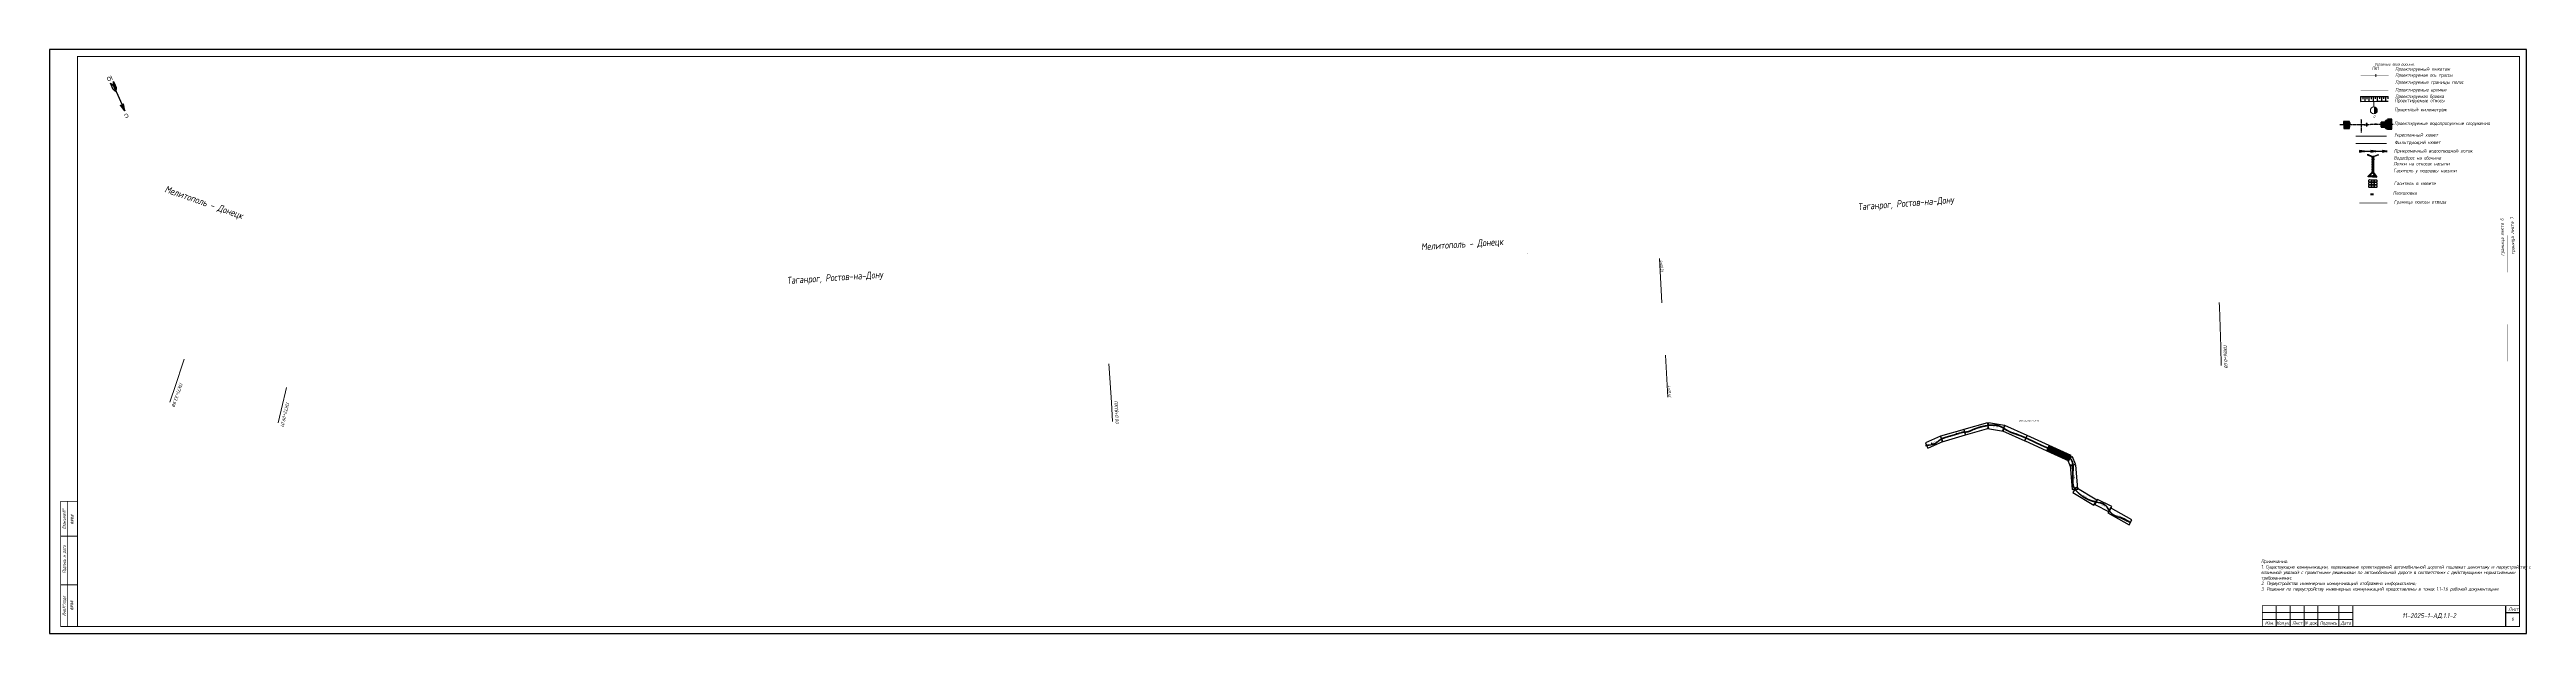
# Paper-space layout '6' of a CAD drawing. Header units: metres. Extents: x -20 to 1762, y -5 to 415.
# The model-space entities are those that its viewports show. They can reach past a viewport. Long polylines and large blocks are cut down to what shows.
import ezdxf
from ezdxf.enums import TextEntityAlignment as Align

# ---------------------------------------------------------------- set-up
doc = ezdxf.new("R2010")
doc.units = ezdxf.units.M
doc.set_wipeout_variables(frame=1)
for name, pattern in [('ACAD_ISO04W100', [30, 24, -3, 0, -3]), ('DASHED', [7, 5, -2, 0]), ('осевая', [2, 1.25, -0.25, 0.25, -0.25])]:
    doc.linetypes.add(name, pattern=pattern)
for name, color, linetype in [('!Границы листов', 10, 'Continuous'), ('000_Направления', 7, 'Continuous'), ('001_кромка', 154, 'Continuous'), ('00_штамп', 7, 'Continuous'), ('1 Этап ПК0+00-178+00.Ситуация.Ось трассы', 7, 'Continuous'), ('1 Этап ПК0+00-178+00.Ситуация.Схема раскладки листов', 7, 'Continuous'), ('FRAME', 7, 'Continuous'), ('А-333_206-210_60км.ч.Километраж', 7, 'Continuous'), ('Автомобильная дорога2.Проектные откосы', 86, 'Continuous'), ('Зарамочное оформление', 7, 'Continuous'), ('Конструкция в плане', 7, 'Continuous'), ('НАПРАВЛЕНИЕ_НА_СЕВЕР', 7, 'Continuous'), ('Оси', 1, 'Continuous'), ('Ось 21-28 этапы!!!.Лотки', 5, 'Continuous'), ('Ось ЛЕВО для план.Проектные откосы', 7, 'Continuous'), ('Полоса отвода постоянная', 30, 'Continuous'), ('Рамка-штамп', 7, 'Continuous'), ('Трубы', 1, 'Continuous'), ('убали примыкания', 7, 'Continuous')]:
    doc.layers.add(name, color=color, linetype=linetype)
for name, color, linetype, lineweight in [('000_Ось', 1, 'осевая', 40), ('500_Ливневка', 108, 'Continuous', 30), ('701.2_АД_Водоотвод_асф. лоток', 150, 'Continuous', 30), ('_Рамка-текст', 7, 'Continuous', 13), ('_Рамка-текст @ 0.04', 7, 'Continuous', 13), ('_Рамка-текст @ 0.1', 7, 'Continuous', 13), ('_Рамка-текст @ 0.125', 7, 'Continuous', 13), ('_Рамка-текст @ 1', 7, 'Continuous', 13), ('Модели.Автомобильные дороги.Ось_корр_накопит к АЗС.Пикетаж.Пикетаж', 1, 'Continuous', 15), ('Ось основное направление.Пикетаж', 7, 'Continuous', 15)]:
    doc.layers.add(name, color=color, linetype=linetype, lineweight=lineweight)
doc.styles.add('ISOCPEUR', font='isocpeur.ttf', dxfattribs={"width": 0.8, "oblique": 15, "height": 2.5})
doc.styles.add('LIKE17', font='d431.shx')
doc.styles.add('M', font='romand.shx', dxfattribs={"width": 0.8, "oblique": 10, "height": 2})
doc.styles.add('SPDS.shx', font='SPDS.shx', dxfattribs={"width": 0.8, "oblique": 15})
doc.styles.get("Standard").update_dxf_attribs({"font": 'SPDS.shx', "oblique": 15, "height": 2})
doc.styles.add('М', font='romand.shx', dxfattribs={"width": 0.8, "oblique": 10, "height": 2.5})
doc.styles.add('МостПроект', font='isocpeur.ttf', dxfattribs={"width": 0.75, "oblique": 10, "height": 2})
doc.linetypes.add('гр.ПОЛЬ.10', pattern='A,6.75,-2,[131,ltypeshp.shx,S=0.75,R=0,X=-0.75,Y=-0.375],-2,6.75,[130,ltypeshp.shx,S=0.75,R=270.000001,X=-8.75,Y=-0.375],0', length=17.5)
doc.linetypes.add('зигзаг', pattern='A,0.0001,-0.2,[131,ltypeshp.shx,S=0.2,R=0,X=-0.2,Y=0],-0.4,[131,ltypeshp.shx,S=0.2,R=180,X=0.2,Y=0],-0.2', length=0.8001)
doc.linetypes.add('ЛотокУкр', pattern='A,6,-0.01,[130,ltypeshp.shx,S=0.75,R=0,X=0,Y=0],0.01,[130,ltypeshp.shx,S=2,R=79,X=1.95,Y=0.382],0.01,[130,ltypeshp.shx,S=2,R=-79,X=1.935,Y=-0.382],3.9,[130,ltypeshp.shx,S=0.75,R=0,X=0,Y=0]', length=9.93)
pattern_1 = [(314.9887, (-171.4814, 0), (0.883533, 0.883884), [])]
pattern_2 = [(134.9887, (92.2732, 0), (-0.883533, -0.883884), [])]
pattern_3 = [(314.9998, (-161.4738, -2), (0.883876, 0.883884), [])]

# ---------------------------------------------------------------- blocks, each defined once
blk = doc.blocks.new('*U11')
at = {"color": 0, "linetype": 'Continuous'}
for p, q in [((0, -5), (-1.3, -7.5)), ((-1.3, -7.5), (-1.3, -10)), ((0, -10), (-1.3, -12.5)), ((-1.3, -12.5), (-1.3, -10)), ((0, -7.5), (0, -5)), ((0, -7.5), (0, -10))]:
    blk.add_line(p, q, dxfattribs=at)
for points in [[(0, -5), (-1.3, -7.5), (0, -7.5)], [(-1.3, -7.5), (-1.3, -10), (0, -10)], [(-1.3, -7.5), (0, -7.5), (0, -10)], [(-1.3, -10), (0, -10), (-1.3, -12.5)]]:
    blk.add_solid(points, dxfattribs=at)
blk = doc.blocks.new('*U22')
at = {"color": 0, "linetype": 'Continuous'}
for p, q in [((0, 10), (0, 5.6)), ((1.1, 5.6), (0, 10)), ((1.2, 5), (0, 5.6)), ((1.1, 5.6), (1.2, 5))]:
    blk.add_line(p, q, dxfattribs=at)
for points in [[(0, 10), (0, 5.6), (1.1, 5.6)], [(0, 5.6), (1.1, 5.6), (1.2, 5)]]:
    blk.add_solid(points, dxfattribs=at)
blk = doc.blocks.new('NS')
at = {"color": 0, "linetype": 'Continuous'}
blk.add_line((0, -10), (0, 10), dxfattribs=at)
at = {"color": 0, "linetype": 'Continuous', "flags": 128}
for points in [[(0, 10), (-1.3, 5), (0, 5.6)], [(0, 10), (1.2, 5), (0, 5.6)], [(0, -5), (-1.3, -7.5), (-1.3, -12.5), (0, -10)], [(0, -5), (1.2, -7.5), (1.2, -12.5), (0, -10)]]:
    blk.add_lwpolyline(points, dxfattribs=at)
at = {"color": 0}
for name in ['*U22', '*U11']:
    blk.add_blockref(name, (0, 0), dxfattribs=at)
at = {"color": 0, "style": 'LIKE17'}
for s, p in [('С', (-1.2, 12.2)), ('Ю', (-1.7, -17.2))]:
    blk.add_text(s, height=3, dxfattribs=at).set_placement(p)
blk = doc.blocks.new('Штамп1')
at = {"color": 0}
for p, q in [((-185, 10), (-120, 10)), ((-185, 5), (-120, 5)), ((-175, 15), (-175, 0)), ((-165, 15), (-165, 0)), ((-155, 15), (-155, 0)), ((-145, 15), (-145, 0)), ((-130, 15), (-130, 0)), ((-120, 15), (-120, 0))]:
    blk.add_line(p, q, dxfattribs=at)
at = {"layer": 'Рамка-штамп', "color": 0}
for p, q in [((-10, 15), (-10, 0)), ((-10, 10), (0, 10))]:
    blk.add_line(p, q, dxfattribs=at)
at = {"layer": 'Рамка-штамп', "color": 0, "const_width": 0.5}
blk.add_lwpolyline([(-185, 0), (-185, 15), (0, 15)], dxfattribs=at)
at = {"color": 0, "style": 'ISOCPEUR', "oblique": 15, "width": 0.8}
for s, p in [('Изм.', (-180, 2.5)), ('Кол.уч.', (-170, 2.5)), ('Лист', (-160, 2.5)), ('N док.', (-150, 2.5)), ('Подпись', (-137.5, 2.5)), ('Дата', (-125, 2.5)), ('Лист', (-4.4, 12.5))]:
    blk.add_text(s, height=2.5, dxfattribs=at).set_placement(p, align=Align.MIDDLE_CENTER)
blk = doc.blocks.new('stationing')
at = {"color": 1}
blk.add_line((0, 1), (0, -1), dxfattribs=at)
blk = doc.blocks.new('Лоток (направление прикромочного лотка)')
at = {"color": 0, "linetype": 'Continuous', "lineweight": -3}
for p, q in [((0, 0.375), (0, -0.375)), ((2, 0.375), (0, 0)), ((0, 0), (2, -0.375)), ((2, -0.375), (2, 0.375))]:
    blk.add_line(p, q, dxfattribs=at)
blk = doc.blocks.new('Лоток (тело телескопического лотка)')
at = {"color": 0, "linetype": 'Continuous', "lineweight": -3}
for p, q in [((-0.27, 0), (0.27, 0)), ((-0.27, 0), (-0.21, -0.52)), ((-0.21, 0), (-0.16, -0.52)), ((0.21, 0), (0.16, -0.52)), ((0.27, 0), (0.21, -0.52)), ((-0.21, -0.52), (0.21, -0.52))]:
    blk.add_line(p, q, dxfattribs=at)
blk = doc.blocks.new('Лоток (рассекатель телескопического лотка)')
at = {"color": 0, "linetype": 'Continuous', "lineweight": -3}
for p, q in [((-2.1, -1.9), (-0.5, 0)), ((-0.2, 0), (-1.7, -1.7)), ((-0.5, 0), (0, 0)), ((-0.2, 0), (0, 0)), ((0.2, 0), (0, 0)), ((0.5, 0), (0, 0)), ((0.2, 0), (1.7, -1.7)), ((2.1, -1.9), (0.5, 0)), ((-2.1, -2.2), (-2.1, -1.9)), ((0, -2.2), (-2.1, -2.2)), ((-1.6, -1.9), (-1.7, -1.7)), ((-1.6, -1.9), (-0.3, -0.3)), ((0, -1.9), (-1.6, -1.9)), ((-1.4, -1.7), (0, -1.7)), ((-0.9, -1.1), (-1, -1)), ((-1, -1.7), (-1, -1.9)), ((-0.3, -0.3), (-0.4, -0.2)), ((-0.1, -0.3), (0, 0)), ((0, -0.3), (-0.1, -0.3)), ((0.1, -0.3), (0, 0)), ((0, -0.3), (0.1, -0.3)), ((0, -1.7), (0, -1.9)), ((1.4, -1.7), (0, -1.7)), ((0, -1.7), (0, -1.9)), ((0, -1.9), (1.6, -1.9)), ((0, -2.2), (2.1, -2.2)), ((0.3, -0.3), (0.4, -0.2)), ((1.6, -1.9), (0.3, -0.3)), ((0.9, -1.1), (1, -1)), ((1, -1.7), (1, -1.9)), ((1.6, -1.9), (1.7, -1.7)), ((2.1, -2.2), (2.1, -1.9))]:
    blk.add_line(p, q, dxfattribs=at)
blk = doc.blocks.new('Лоток (гаситель телескопического лотка)')
at = {"color": 0, "linetype": 'Continuous', "lineweight": -3}
for p, q in [((-0.75, -0.08), (-0.67, 0)), ((-0.67, 0), (-0.33, 0)), ((-0.33, 0), (-0.25, -0.08)), ((-0.25, -0.08), (-0.17, 0)), ((-0.17, 0), (0.17, 0)), ((0.17, 0), (0.25, -0.08)), ((0.25, -0.08), (0.33, 0)), ((0.33, 0), (0.67, 0)), ((0.67, 0), (0.75, -0.08)), ((-0.75, -0.42), (-0.75, -0.08)), ((-0.67, -0.5), (-0.75, -0.42)), ((-0.75, -0.58), (-0.67, -0.5)), ((-0.75, -0.92), (-0.75, -0.58)), ((-0.67, -1), (-0.75, -0.92)), ((-0.75, -1.09), (-0.67, -1)), ((-0.75, -1.41), (-0.75, -1.09)), ((-0.67, -1.5), (-0.75, -1.41)), ((-0.33, -0.5), (-0.67, -0.5)), ((-0.67, -0.5), (-0.33, -0.5)), ((-0.33, -1), (-0.67, -1)), ((-0.67, -1), (-0.33, -1)), ((-0.33, -1.5), (-0.67, -1.5)), ((-0.25, -0.42), (-0.33, -0.5)), ((-0.33, -0.5), (-0.25, -0.58)), ((-0.25, -0.92), (-0.33, -1)), ((-0.33, -1), (-0.25, -1.09)), ((-0.25, -1.41), (-0.33, -1.5)), ((-0.25, -0.42), (-0.25, -0.08)), ((-0.25, -0.08), (-0.25, -0.42)), ((-0.17, -0.5), (-0.25, -0.42)), ((-0.25, -0.58), (-0.17, -0.5)), ((-0.25, -0.92), (-0.25, -0.58)), ((-0.25, -0.58), (-0.25, -0.92)), ((-0.17, -1), (-0.25, -0.92)), ((-0.25, -1.09), (-0.17, -1)), ((-0.25, -1.41), (-0.25, -1.09)), ((-0.25, -1.09), (-0.25, -1.41)), ((-0.17, -1.5), (-0.25, -1.41)), ((0.17, -0.5), (-0.17, -0.5)), ((-0.17, -0.5), (0.17, -0.5)), ((0.17, -1), (-0.17, -1)), ((-0.17, -1), (0.17, -1)), ((0.17, -1.5), (-0.17, -1.5)), ((0.25, -0.42), (0.17, -0.5)), ((0.17, -0.5), (0.25, -0.58)), ((0.25, -0.92), (0.17, -1)), ((0.17, -1), (0.25, -1.09)), ((0.25, -1.41), (0.17, -1.5)), ((0.25, -0.08), (0.25, -0.42)), ((0.25, -0.42), (0.25, -0.08)), ((0.33, -0.5), (0.25, -0.42)), ((0.25, -0.58), (0.33, -0.5)), ((0.25, -0.58), (0.25, -0.92)), ((0.25, -0.92), (0.25, -0.58)), ((0.33, -1), (0.25, -0.92)), ((0.25, -1.09), (0.33, -1)), ((0.25, -1.09), (0.25, -1.41)), ((0.25, -1.41), (0.25, -1.09)), ((0.33, -1.5), (0.25, -1.41)), ((0.67, -0.5), (0.33, -0.5)), ((0.33, -0.5), (0.67, -0.5)), ((0.67, -1), (0.33, -1)), ((0.33, -1), (0.67, -1)), ((0.67, -1.5), (0.33, -1.5)), ((0.75, -0.42), (0.67, -0.5)), ((0.67, -0.5), (0.75, -0.58)), ((0.75, -0.92), (0.67, -1)), ((0.67, -1), (0.75, -1.09)), ((0.75, -1.41), (0.67, -1.5)), ((0.75, -0.08), (0.75, -0.42)), ((0.75, -0.58), (0.75, -0.92)), ((0.75, -1.09), (0.75, -1.41))]:
    blk.add_line(p, q, dxfattribs=at)
blk = doc.blocks.new('Лоток (оголовок со стоком в обе стороны тип1)')
at = {"color": 0, "linetype": 'Continuous', "lineweight": -3}
for p, q in [((-2.2, 0.8), (-2.8, 0.8)), ((-2.8, 0.8), (-0.2, -0.2)), ((-2.2, 0.8), (-2.3, 0.6)), ((-0.3, 0), (-2.2, 0.8)), ((-1.3, 0.4), (-1.4, 0.2)), ((-1.2, 0.4), (-1.3, 0.2)), ((-0.2, -0.2), (-0.3, 0)), ((-0.3, 0), (0, 0)), ((-0.3, 0), (-0.3, -0.2)), ((0.3, 0), (0, 0)), ((2.8, 0.8), (0.2, -0.2)), ((0.2, -0.2), (0.3, 0)), ((0.3, 0), (2.2, 0.8)), ((0.3, 0), (0.3, -0.2)), ((1.2, 0.4), (1.3, 0.2)), ((1.3, 0.4), (1.4, 0.2)), ((2.2, 0.8), (2.8, 0.8)), ((2.2, 0.8), (2.3, 0.6))]:
    blk.add_line(p, q, dxfattribs=at)
blk = doc.blocks.new('A$Cfe52ee5d')
h = blk.add_hatch()
h.set_pattern_fill('GRAVEL', color=1, angle=180, style=0)
h.set_pattern_definition([(48.013, (-168.6737, -12), (79.999268, 90.0000265), [1.34535, -133.19036]), (4.96975, (-167.7737, -11), (-119.99897, -9.999935), [2.30866, -228.55728]), (312.5102, (-165.4737, -10.8), (-99.999042, 110.0000843), [1.62787, -161.1597]), (87.2737, (-161.57375, -8.3), (-9.9998915, -199.9999934), [2.10238, -208.13558]), (112.8335, (-161.47375, -6.2), (49.9996887, -119.999958), [2.06155, -204.09346]), (177.2737, (-162.27374, -4.3), (199.9982594, -9.9999457), [2.10236, -208.1338]), (217.69444, (-164.37373, -4.2), (129.998941, 99.999914), [2.78027, -275.247]), (252.25545, (-166.5737, -5.9), (-69.9994792, -219.999974), [2.62488, -259.863]), (301.4294, (-167.3737, -8.4), (79.9994066, -129.9999402), [2.1095, -208.84024]), (355.2364, (-166.2737, -10.2), (-109.999053, 9.999908), [2.4083, -118.0066]), (42.39765, (-163.87373, -10.4), (119.999039, 109.999921), [3.11447, -308.3323]), (318.8139, (-171.4737, -8.2), (69.999426, -59.999964), [1.063, -105.2379]), (351.4691, (-170.67367, -8.9), (-129.9988546, 20.0000806), [2.02235, -200.2134]), (45, (-168.674, -9.2), (-2e-07, 10), [1.4142, -12.7279]), (23.1988, (-167.9737, -10.4), (-49.99956, -20.000023), [0.7616, -75.3956]), (111.8012, (-167.2737, -10.1), (9.99991, -30.000004), [1.077, -52.7746]), (210.964, (-167.6737, -9.1), (-29.99972, -20.000027), [1.7493, -56.5599]), (341.565, (-169.1737, -10), (-19.99983, 9.99998), [1.2649, -30.3576]), (196.3896, (-161.47375, -10.1), (-99.9991523, -29.999936), [1.772, -175.42705]), (250.3464, (-163.17374, -10.6), (39.9995925, 110.000025), [1.4866, -147.17394]), (113.1984, (-169.1737, -12), (19.999845, -49.999995), [1.52315, -74.6345]), (163.6104, (-169.7737, -10.6), (99.999161, -29.999907), [1.772, -175.42705]), (159.4439, (-161.4738, -3.9), (49.99959, -19.999948), [1.7088, -83.7306]), (114.7749, (-163.07374, -3.3), (49.99948, -110.0000355), [1.4318, -141.7462]), (246.8016, (-169.2737, -2), (-19.999834, -50), [1.52315, -74.6345]), (197.3541, (-169.8737, -3.4), (129.9988916, 39.999956), [1.6763, -165.95293]), (249.4442, (-164.3737, -2), (19.99978, 50.00002), [0.8544, -84.58555]), (281.31, (-168.6737, -2), (9.999894, -40.00001), [0.5099, -50.4803]), (345.9637, (-168.5737, -2.5), (-29.99975, 9.99998), [2.0615, -39.1692]), (6.0091, (-166.5737, -3), (-99.9991275, -10.0000027), [1.9105, -189.1376]), (123.69, (-167.6737, -8.2), (9.99993, -20), [1.4422, -34.6132]), (173.15714, (-168.4737, -7), (-169.99852, 20.0000691), [2.51792, -249.2735]), (240.9456, (-170.9737, -6.7), (39.999645, 70.00001), [1.02956, -101.9265]), (270, (-171.474, -7.6), (10, -10), [0.6, -9.4]), (300.2562, (-166.3737, -3.3), (-39.999604, 70.000028), [1.38924, -137.5349]), (228.013, (-165.6737, -4.5), (-79.999276, -90.00002), [2.6907, -131.845]), (180, (-167.474, -6.5), (-9.9999, -10), [2.6, -7.4]), (145.3046, (-170.0737, -6.5), (99.999092, -70.000066), [1.58113, -156.5318]), (74.0547, (-171.3737, -5.6), (9.99991, 40.000003), [1.456, -71.345]), (27.6462, (-170.97367, -4.2), (189.998298, 100.0000995), [2.37063, -234.69315]), (355.4261, (-168.8737, -3.1), (129.9988822, -9.9999357), [2.50797, -248.2886])])
h.paths.add_polyline_path([(-199, 28), (-199, -32), (-214, -32), (-214, 28)])
h = blk.add_hatch()
h.set_pattern_fill('ANSI31', color=1, angle=270, style=0)
h.set_pattern_definition(pattern_3)
h.paths.add_polyline_path([(-191, 18), (-191, 33), (-206, 23), (-206, 18)])
h = blk.add_hatch()
h.set_pattern_fill('ANSI31', color=1, angle=270, style=0)
h.set_pattern_definition(pattern_3)
h.paths.add_polyline_path([(-191, -2), (-191, 18), (-206, 18), (-206, -2)])
h = blk.add_hatch()
h.set_pattern_fill('ANSI31', color=1, angle=270, style=0)
h.set_pattern_definition(pattern_1)
h.paths.add_polyline_path([(-187, 20), (-187, 30), (-191, 33), (-191, 20)])
h = blk.add_hatch()
h.set_pattern_fill('ANSI31', color=1, angle=270, style=0)
h.set_pattern_definition(pattern_1)
h.paths.add_polyline_path([(-187, 0), (-187, 20), (-191, 20), (-191, 0)])
h = blk.add_hatch()
h.set_pattern_fill('ANSI31', color=1, angle=270, style=0)
h.set_pattern_definition(pattern_1)
h.paths.add_polyline_path([(-174, 20), (-174, 24), (-186, 30), (-186, 20)])
h = blk.add_hatch()
h.set_pattern_fill('ANSI31', color=1, angle=270, style=0)
h.set_pattern_definition(pattern_1)
h.paths.add_polyline_path([(-174, 0), (-174, 20), (-186, 20), (-186, 0)])
h = blk.add_hatch()
h.set_pattern_fill('ANSI31', color=1, angle=90, style=0)
h.set_pattern_definition(pattern_2)
h.paths.add_polyline_path([(107, 24), (95, 24), (95, 9), (107, 9)])
h = blk.add_hatch()
h.set_pattern_fill('ANSI31', color=1, angle=90, style=0)
h.set_pattern_definition(pattern_2)
h.paths.add_polyline_path([(95, 8), (95, -8), (107, -8), (107, 8)])
h = blk.add_hatch()
h.set_pattern_fill('ANSI31', color=1, angle=90, style=0)
h.set_pattern_definition(pattern_2)
h.paths.add_polyline_path([(125, 24), (108, 24), (108, 9), (125, 9)])
h = blk.add_hatch()
h.set_pattern_fill('ANSI31', color=1, angle=90, style=0)
h.set_pattern_definition(pattern_2)
h.paths.add_polyline_path([(108, 8), (108, -8), (125, -8), (125, 8)])
h = blk.add_hatch()
h.set_pattern_fill('ANSI31', color=1, angle=270, style=0)
h.set_pattern_definition(pattern_3)
h.paths.add_polyline_path([(-191, -22), (-191, -2), (-206, -2), (-206, -22)])
h = blk.add_hatch()
h.set_pattern_fill('ANSI31', color=1, angle=270, style=0)
h.set_pattern_definition(pattern_3)
h.paths.add_polyline_path([(-191, -37), (-191, -22), (-206, -22), (-206, -27)])
h = blk.add_hatch()
h.set_pattern_fill('ANSI31', color=1, angle=270, style=0)
h.set_pattern_definition(pattern_1)
h.paths.add_polyline_path([(-187, -20), (-187, 0), (-191, 0), (-191, -20)])
h = blk.add_hatch()
h.set_pattern_fill('ANSI31', color=1, angle=270, style=0)
h.set_pattern_definition(pattern_1)
h.paths.add_polyline_path([(-191, -33), (-187, -30), (-187, -20), (-191, -20)])
h = blk.add_hatch()
h.set_pattern_fill('ANSI31', color=1, angle=270, style=0)
h.set_pattern_definition(pattern_1)
h.paths.add_polyline_path([(-174, -20), (-174, 0), (-186, 0), (-186, -20)])
h = blk.add_hatch()
h.set_pattern_fill('ANSI31', color=1, angle=270, style=0)
h.set_pattern_definition(pattern_1)
h.paths.add_polyline_path([(-186, -30), (-174, -24), (-174, -20), (-186, -20)])
h = blk.add_hatch()
h.set_pattern_fill('ANSI31', color=1, angle=90, style=0)
h.set_pattern_definition(pattern_2)
h.paths.add_polyline_path([(95, -9), (95, -24), (107, -24), (107, -9)])
h = blk.add_hatch()
h.set_pattern_fill('ANSI31', color=1, angle=90, style=0)
h.set_pattern_definition(pattern_2)
h.paths.add_polyline_path([(108, -9), (108, -24), (125, -24), (125, -9)])
at = {"color": 1}
for p, q in [((-191, 34, 0), (-221, 34, 0)), ((-221, 34, 0), (-221, -38, 0)), ((-221, 34, 0), (-214, 28, 0)), ((-221, 34, 0), (-221, 34, 0)), ((-221, 34, 0), (-221, 34, 0)), ((-221, 31, 0), (-220, 31, 0)), ((-221, 28, 0), (-214, 28, 0)), ((-221, 26, 0), (-220, 26, 0)), ((-221, 24, 0), (-214, 24, 0)), ((-221, 21, 0), (-220, 21, 0)), ((-221, 18, 0), (-214, 18, 0)), ((-221, 16, 0), (-220, 16, 0)), ((-221, 14, 0), (-214, 14, 0)), ((-221, 11, 0), (-220, 11, 0)), ((-221, 8, 0), (-214, 8, 0)), ((-221, 6, 0), (-220, 6, 0)), ((-221, 4, 0), (-214, 4, 0)), ((-221, 1, 0), (-220, 1, 0)), ((-219, 34, 0), (-219, 32, 0)), ((-216, 34, 0), (-216, 30, 0)), ((-214, 34, 0), (-214, 32, 0)), ((-214, -32, 0), (-214, 28, 0)), ((-214, 28, 0), (-199, 28, 0)), ((-211, 34, 0), (-211, 28, 0)), ((-209, 34, 0), (-209, 32, 0)), ((-191, 34, 0), (-206, 24, 0)), ((-206, 34, 0), (-206, 28, 0)), ((-191, 33, 0), (-206, 23, 0)), ((-206, 24, 0), (-206, -28, 0)), ((-206, 23, 0), (-206, 18, 0)), ((-206, 18, 0), (-191, 18, 0)), ((-191, 18, 0), (-206, 18, 0)), ((-206, 18, 0), (-206, -2, 0)), ((-204, 34, 0), (-204, 32, 0)), ((-201, 34, 0), (-201, 28, 0)), ((-191, 34, 0), (-199, 28, 0)), ((-199, 34, 0), (-199, 32, 0)), ((-199, 28, 0), (-199, -32, 0)), ((-196, 34, 0), (-196, 30, 0)), ((-194, 34, 0), (-194, 32, 0)), ((-191, 33, 0), (-192, 33, 0)), ((-174, 24, 0), (-191, 34, 0)), ((-191, 34, 0), (-191, -34, 0)), ((-191, -36, 0), (-191, 34, 0)), ((-187, 30, 0), (-191, 33, 0)), ((-191, 33, 0), (-191, 20, 0)), ((-191, 20, 0), (-191, 33, 0)), ((-191, 20, 0), (-187, 20, 0)), ((-187, 20, 0), (-191, 20, 0)), ((-191, 20, 0), (-191, 0, 0)), ((-191, 0, 0), (-191, 20, 0)), ((-191, 0, 0), (-187, 0, 0)), ((-187, 20, 0), (-187, 30, 0)), ((-187, 0, 0), (-187, 20, 0)), ((-174, 24, 0), (-186, 30, 0)), ((-186, 30, 0), (-186, 20, 0)), ((-186, 20, 0), (-174, 20, 0)), ((-174, 20, 0), (-186, 20, 0)), ((-186, 20, 0), (-186, 0, 0)), ((-186, 0, 0), (-174, 0, 0)), ((-174, -24, 0), (-174, 24, 0)), ((-174, 20, 0), (-174, 24, 0)), ((-174, 0, 0), (-174, 20, 0)), ((125, 25, 0), (95, 25, 0)), ((95, 25, 0), (95, -25, 0)), ((107, 24, 0), (95, 24, 0)), ((95, 24, 0), (95, 9, 0)), ((95, 9, 0), (107, 9, 0)), ((95, 8, 0), (95, -8, 0)), ((107, 8, 0), (95, 8, 0)), ((107, 9, 0), (107, 24, 0)), ((107, -8, 0), (107, 8, 0)), ((125, 24, 0), (108, 24, 0)), ((108, 24, 0), (108, 9, 0)), ((108, 9, 0), (125, 9, 0)), ((108, 8, 0), (108, -8, 0)), ((125, 8, 0), (108, 8, 0)), ((125, -25, 0), (125, 25, 0)), ((125, 9, 0), (125, 24, 0)), ((125, -8, 0), (125, 8, 0)), ((-221, -2, 0), (-214, -2, 0)), ((-221, -4, 0), (-220, -4, 0)), ((-221, -6, 0), (-214, -6, 0)), ((-221, -9, 0), (-220, -9, 0)), ((-221, -12, 0), (-214, -12, 0)), ((-221, -14, 0), (-220, -14, 0)), ((-221, -17, 0), (-214, -17, 0)), ((-221, -19, 0), (-220, -19, 0)), ((-221, -22, 0), (-214, -22, 0)), ((-221, -24, 0), (-220, -24, 0)), ((-221, -26, 0), (-214, -26, 0)), ((-221, -29, 0), (-220, -29, 0)), ((-221, -38, 0), (-214, -32, 0)), ((-221, -32, 0), (-214, -32, 0)), ((-221, -34, 0), (-220, -34, 0)), ((-221, -36, 0), (-220, -36, 0)), ((-221, -38, 0), (-191, -38, 0)), ((-221, -38, 0), (-221, -38, 0)), ((-219, -38, 0), (-219, -36, 0)), ((-216, -38, 0), (-216, -34, 0)), ((-199, -32, 0), (-214, -32, 0)), ((-214, -38, 0), (-214, -36, 0)), ((-211, -38, 0), (-211, -32, 0)), ((-209, -38, 0), (-209, -36, 0)), ((-206, -2, 0), (-191, -2, 0)), ((-191, -2, 0), (-206, -2, 0)), ((-206, -2, 0), (-206, -22, 0)), ((-206, -22, 0), (-191, -22, 0)), ((-191, -22, 0), (-206, -22, 0)), ((-206, -22, 0), (-206, -27, 0)), ((-206, -27, 0), (-191, -37, 0)), ((-206, -28, 0), (-191, -38, 0)), ((-206, -38, 0), (-206, -32, 0)), ((-204, -38, 0), (-204, -36, 0)), ((-201, -38, 0), (-201, -32, 0)), ((-191, -38, 0), (-199, -32, 0)), ((-199, -38, 0), (-199, -36, 0)), ((-196, -38, 0), (-196, -34, 0)), ((-194, -38, 0), (-194, -36, 0)), ((-187, 0, 0), (-191, 0, 0)), ((-191, 0, 0), (-191, -20, 0)), ((-191, -20, 0), (-191, 0, 0)), ((-191, -20, 0), (-187, -20, 0)), ((-187, -20, 0), (-191, -20, 0)), ((-191, -20, 0), (-191, -33, 0)), ((-191, -33, 0), (-191, -20, 0)), ((-191, -34, 0), (-174, -24, 0)), ((-191, -33, 0), (-187, -30, 0)), ((-187, -20, 0), (-187, 0, 0)), ((-187, -30, 0), (-187, -20, 0)), ((-174, 0, 0), (-186, 0, 0)), ((-186, 0, 0), (-186, -20, 0)), ((-186, -20, 0), (-174, -20, 0)), ((-174, -20, 0), (-186, -20, 0)), ((-186, -20, 0), (-186, -30, 0)), ((-186, -30, 0), (-174, -24, 0)), ((-174, -20, 0), (-174, 0, 0)), ((-174, -24, 0), (-174, -20, 0)), ((95, -8, 0), (107, -8, 0)), ((95, -9, 0), (95, -24, 0)), ((107, -9, 0), (95, -9, 0)), ((95, -24, 0), (107, -24, 0)), ((95, -25, 0), (125, -25, 0)), ((107, -24, 0), (107, -9, 0)), ((108, -8, 0), (125, -8, 0)), ((108, -9, 0), (108, -24, 0)), ((125, -9, 0), (108, -9, 0)), ((108, -24, 0), (125, -24, 0)), ((125, -24, 0), (125, -9, 0))]:
    blk.add_line(p, q, dxfattribs=at)
at = {"color": 1, "linetype": 'DASHED'}
for p, q in [((-206, 24, 0), (-214, 28, 0)), ((-199, 28, 0), (-206, 24, 0)), ((-206, 24, 0), (-206, -28, 0)), ((-206, -28, 0), (-214, -32, 0)), ((-199, -32, 0), (-206, -28, 0))]:
    blk.add_line(p, q, dxfattribs=at)
at = {"color": 1, "linetype": 'зигзаг', "lineweight": 15, "ltscale": 0.75, "const_width": 0.15, "elevation": 0, "flags": 128}
for points in [[(-171, 8), (92, 8)], [(-171, -8), (92, -8)]]:
    blk.add_lwpolyline(points, dxfattribs=at)
at = {"layer": 'Конструкция в плане', "color": 1, "ltscale": 9.99802}
for p, q in [((-170, 8), (-171, 8)), ((-171, 8), (-171, 8)), ((-171, -8), (-171, 8)), ((-170, 8), (-170, 8)), ((-169, 8), (-169, 8)), ((-169, 8), (-169, 8)), ((-168, 8), (-168, 8)), ((-167, 7, 0), (-167, 16, 0)), ((-167, 8), (-167, 8)), ((-40, -8), (-40, 8)), ((-40, -8), (-40, 8)), ((88, 7, 0), (88, 16, 0)), ((88, 8), (88, 8)), ((88, 8), (88, 8)), ((90, 8), (89, 8)), ((89, 8), (89, 8)), ((90, 8), (90, 8)), ((91, 8), (91, 8)), ((91, 8), (91, 8)), ((92, 8), (92, 8)), ((92, 7), (92, 8)), ((92, -8), (92, 7)), ((-171, -8), (-171, -8)), ((-171, -8), (-170, -8)), ((-170, -8), (-170, -8)), ((-169, -8), (-169, -8)), ((-169, -8), (-169, -8)), ((-167, -7, 0), (-167, -17, 0)), ((86, -8), (86, -8)), ((87, -8), (87, -8)), ((88, -7, 0), (88, -17, 0)), ((88, -8), (88, -8)), ((88, -8), (88, -8)), ((89, -8), (89, -8)), ((89, -8), (90, -8)), ((90, -8), (90, -8)), ((91, -8), (91, -8)), ((91, -8), (91, -8)), ((92, -8), (92, -8))]:
    blk.add_line(p, q, dxfattribs=at)
at = {"layer": 'Конструкция в плане', "color": 1, "ltscale": 9.99802, "elevation": 0, "flags": 128}
for points in [[(-174, 20), (-173, 20), (-173, 22), (-171, 22), (-171, 6), (-173, 6), (-173, 8), (-174, 8)], [(-171, -6), (-173, -6), (-173, -8), (-174, -8), (-174, 8), (-173, 8), (-173, 6), (-171, 6)], [(-158, 8), (-159, 8), (-162, 8), (-164, 7), (-164, 16), (-171, 16), (-171, 17), (-158, 17)], [(-171, 7), (-171, 16), (-160, 16), (-160, 7)], [(-144, -18), (-144, 18), (-170, 18), (-170, 16), (-163, 16), (-163, 7), (-161, 8), (-158, 8), (-154, 7), (-152, 7), (-149, 5), (-147, 4), (-146, 2), (-146, 0), (-146, -2), (-147, -4), (-149, -5), (-152, -7), (-154, -7), (-158, -8), (-161, -8), (-163, -7), (-163, -17), (-170, -17), (-170, -18)], [(-158, -17), (-158, -8), (-156, -7), (-153, -7), (-151, -5), (-149, -4), (-148, -2), (-147, 0), (-148, 2), (-149, 4), (-151, 5), (-153, 7), (-156, 7), (-158, 8), (-158, 17), (-145, 17), (-145, -17)], [(92, 7), (92, 16), (81, 16), (81, 7)], [(95, 8), (94, 8), (94, 6), (92, 6), (92, 22), (94, 22), (94, 20), (95, 20)], [(92, 6), (94, 6), (94, 8), (95, 8), (95, -8), (94, -8), (94, -6), (92, -6)], [(-174, -8), (-173, -8), (-173, -6), (-171, -6), (-171, -22), (-173, -22), (-173, -20), (-174, -20)], [(-171, -17), (-171, -17), (-164, -17), (-164, -7), (-162, -8), (-159, -8), (-158, -8), (-158, -17)], [(-171, -7), (-171, -17), (-160, -17), (-160, -7)], [(92, -7), (92, -17), (81, -17), (81, -7)], [(95, -20), (94, -20), (94, -22), (92, -22), (92, -6), (94, -6), (94, -8), (95, -8)]]:
    blk.add_lwpolyline(points, close=True, dxfattribs=at)
for points in [[(-171, -17), (-171, -18), (-145, -18), (-145, 18), (-171, 18), (-171, 17)], [(92, 25), (84, 25), (84, -25), (92, -25)], [(92, 25), (84, 25), (84, -25), (92, -25)], [(92, -24), (85, -24), (85, 24), (92, 24)]]:
    blk.add_lwpolyline(points, dxfattribs=at)
at = {"layer": 'Конструкция в плане', "color": 1, "ltscale": 9.99802, "flags": 128}
blk.add_lwpolyline([(-44, -8, -0.159214), (-43, -8), (-43, -8, 0.326729), (-43, -8), (-43, -8, -0.326729), (-42, -8), (-42, -8, 0.326729), (-41, -8), (-41, -8, -0.326729), (-41, -8), (-41, -8, 0.326729), (-40, -8), (-40, -8, -0.326729), (-40, -8), (-39, -8, 0.326729), (-39, -8), (-39, -8, -0.326729), (-38, -8), (-38, -8, 0.326729), (-38, -8), (-38, -8, -0.326729), (-37, -8), (-37, -8, 0.326729), (-36, -8), (-36, -8, -0.159214), (-36, -8), (-36, -8, -0.159214), (-36, -8), (-36, -8, 0.078562), (-36, -8), (-36, 8, 0.078562), (-36, 8), (-36, 8, -0.159214), (-36, 8), (-36, 8, -0.159214), (-36, 8), (-36, 8, 0.326729), (-37, 8), (-37, 8, -0.326729), (-38, 8), (-38, 8, 0.326729), (-38, 8), (-38, 8, -0.326729), (-39, 8), (-39, 8, 0.326729), (-39, 8), (-40, 8, -0.326729), (-40, 8), (-40, 8, 0.326729), (-41, 8), (-41, 8, -0.326729), (-41, 8), (-41, 8, 0.326729), (-42, 8), (-42, 8, -0.326729), (-43, 8), (-43, 8, 0.326729), (-43, 8), (-43, 8, -0.159214), (-44, 8)], format="xyb", close=True, dxfattribs=at)
at = {"layer": 'Конструкция в плане', "color": 1, "ltscale": 9.99802}
for centre, start, end in [((-171, 8), 233.8126, 306.1874), ((-171, 7), 53.8136, 89.999), ((-170, 8), 233.8136, 269.999), ((-170, 7), 53.8126, 126.1874), ((-170, 8), 270.001, 306.1864), ((-168, 8), 233.8126, 306.1874), ((-169, 7), 53.8126, 126.1874), ((-168, 7), 53.8126, 126.1874), ((-167, 8), 233.8136, 269.999), ((87, 8), 270.001, 306.1864), ((89, 8), 233.8126, 306.1874), ((88, 7), 53.8126, 126.1874), ((89, 7), 53.8126, 126.1874), ((90, 8), 233.8136, 269.999), ((90, 7), 53.8126, 126.1874), ((90, 8), 270.001, 306.1864), ((92, 7), 53.8126, 126.1874), ((91, 8), 233.8126, 306.1874), ((92, 8), 233.8138, 267.7209), ((-171, -7), 270.001, 306.1864), ((-171, -8), 90.001, 126.1864), ((-171, -8), 53.8136, 89.999), ((-170, -7), 233.8126, 306.1874), ((-170, -8), 53.8126, 126.1874), ((-169, -7), 233.8126, 306.1874), ((-168, -8), 90.001, 126.1864), ((86, -8), 53.8136, 89.999), ((87, -7), 233.8126, 306.1874), ((87, -8), 53.8126, 126.1874), ((88, -7), 233.8126, 306.1874), ((89, -8), 90.001, 126.1864), ((89, -8), 53.8136, 89.999), ((89, -7), 233.8126, 306.1874), ((90, -8), 53.8126, 126.1874), ((90, -7), 233.8126, 306.1874), ((91, -8), 90.001, 126.1864), ((91, -8), 53.8136, 89.999), ((92, -7), 233.8126, 306.1874), ((92, -8), 92.2791, 126.1862)]:
    blk.add_arc(centre, 0.4, start, end, dxfattribs=at)
at = {"layer": 'Оси', "color": 1, "linetype": 'ACAD_ISO04W100', "ltscale": 0.2}
for p, q in [((-231, 0), (153, 0)), ((0, -41, 0), (0, 55, 0))]:
    blk.add_line(p, q, dxfattribs=at)
blk = doc.blocks.new('A$C1BC90AF4')
at = {"true_color": 0xffffff}
h = blk.add_hatch(color=7, dxfattribs=at)
h.dxf.hatch_style = 1
h.paths.add_polyline_path([(-1.2, 1.5), (-2.5, 1.5), (-2.5, -1.5), (-1.2, -1.5)])
h.paths.add_polyline_path([(0, 1.5), (-1.2, 1.5), (-1.2, -1.5), (0, -1.5)])
h.paths.add_polyline_path([(1.2, 1.5), (0, 1.5), (0, -1.5), (1.2, -1.5)])
h.paths.add_polyline_path([(1.2, -1.5), (2.5, -1.5), (2.5, 1.5), (1.2, 1.5)])
at = {"layer": '500_Ливневка', "color": 104, "linetype": 'ByBlock', "const_width": 0.0945}
blk.add_lwpolyline([(2.5, 1.5), (-2.5, 1.5), (-2.5, -1.5), (2.5, -1.5)], close=True, dxfattribs=at)
for points in [[(-1.2, -1.5), (-1.2, 1.5)], [(0, -1.5), (0, 1.5)], [(1.2, -1.5), (1.2, 1.5)]]:
    blk.add_lwpolyline(points, dxfattribs=at)
blk = doc.blocks.new('условные обозначения')
blk.add_wipeout([(-4, 86.5), (-4, -13.7), (112.9, -13.7), (112.9, 86.5)])
at = {"linetype": 'ByBlock', "lineweight": -2}
blk.add_hatch(color=1, dxfattribs=at).paths.add_polyline_path([(20.5, 57.1, -1), (20.6, 52.1)])
at = {"color": 1, "linetype": 'ByBlock', "lineweight": -2}
blk.add_line((20.4, 60.6), (20.5, 57.1), dxfattribs=at)
at = {"color": 5}
for p, q in [((19.4, 21.5), (19.4, 20.8)), ((19.4, 21.5), (19.4, 20.8)), ((20.2, 20.8), (20.2, 21.5)), ((20.2, 20.8), (20.2, 21.5))]:
    blk.add_line(p, q, dxfattribs=at)
at = {"color": 5, "linetype": 'Continuous', "lineweight": -3, "flags": 128}
blk.add_lwpolyline([(10.2, 25.2), (29.9, 25.2)], dxfattribs=at)
at = {"color": 1, "linetype": 'ByBlock', "lineweight": -2}
blk.add_circle((20.5, 54.6), 2.5, dxfattribs=at)
at = {"layer": '000_Ось', "ltscale": 5, "const_width": 0.3, "flags": 128}
blk.add_lwpolyline([(11, 79.8), (31.1, 79.8)], dxfattribs=at)
at = {"layer": '001_кромка', "color": 5, "const_width": 0.2}
blk.add_lwpolyline([(11, 74.1), (31, 74.1)], dxfattribs=at)
at = {"layer": '701.2_АД_Водоотвод_асф. лоток', "color": 18, "linetype": 'ЛотокУкр', "lineweight": 15, "ltscale": 0.5, "true_color": 0x000000, "flags": 128}
blk.add_lwpolyline([(7.6, 36.2), (29.6, 36.2)], dxfattribs=at)
at = {"layer": '701.2_АД_Водоотвод_асф. лоток', "color": 4, "linetype": 'ЛотокУкр', "lineweight": 20, "ltscale": 0.5, "flags": 128}
blk.add_lwpolyline([(7.6, 30.9), (29.6, 30.9)], dxfattribs=at)
at = {"layer": 'Автомобильная дорога2.Проектные откосы'}
for p, q in [((11, 64.6), (11, 61)), ((12.5, 64.6), (12.5, 62.8)), ((14, 64.6), (14, 61)), ((15.5, 64.6), (15.5, 62.8)), ((17, 64.6), (17, 61.1)), ((18.5, 64.6), (18.5, 62.8)), ((20, 64.6), (20, 61.1)), ((21.5, 64.6), (21.5, 62.9)), ((23, 64.6), (23, 61.2)), ((24.5, 64.6, 23.7), (24.5, 62.9, 23.7)), ((26, 64.6, 23.7), (26, 61.2, 23.7)), ((27.5, 64.6), (27.5, 62.9)), ((29, 64.6), (29, 61.2)), ((30.5, 64.6), (30.5, 62.9))]:
    blk.add_line(p, q, dxfattribs=at)
at = {"layer": 'Автомобильная дорога2.Проектные откосы', "linetype": 'Continuous', "flags": 128}
for points in [[(11, 64.6), (23, 64.6), (30.9, 64.6)], [(11, 61), (23, 61.2), (30.7, 61.2)]]:
    blk.add_lwpolyline(points, dxfattribs=at)
at = {"layer": 'Ось ЛЕВО для план.Проектные откосы', "color": 86, "linetype": 'Continuous', "const_width": 0.4, "flags": 128}
blk.add_lwpolyline([(11, 64.6), (30.9, 64.6)], dxfattribs=at)
at = {"layer": 'Полоса отвода постоянная', "color": 1, "linetype": 'гр.ПОЛЬ.10', "const_width": 0.5, "flags": 128}
blk.add_lwpolyline([(10.1, -12), (30.1, -12)], dxfattribs=at)
at = {"layer": 'убали примыкания', "color": 6, "const_width": 0.4}
blk.add_lwpolyline([(11, 69.2), (30.9, 69.2)], dxfattribs=at)
at = {"color": 5, "linetype": 'Continuous', "lineweight": -3}
for name, p, xscale, yscale, zscale, rotation in [('Лоток (направление прикромочного лотка)', (13.5, 25.2), 1.643382200135019, 1.643382200135019, 1.643382200135019, 180.0461397632253), ('Лоток (направление прикромочного лотка)', (21.7, 25.2), 1.643382200135019, 1.643382200135019, 1.643382200135019, 180.0461397632253), ('Лоток (тело телескопического лотка)', (19.8, 20.8), 2.328546404238089, 2.328546404238089, 2.328546404238089, 359.7386907101047), ('Лоток (тело телескопического лотка)', (19.8, 19.6), 2.328546404238089, 2.328546404238089, 2.328546404238089, 359.7386907101047), ('Лоток (тело телескопического лотка)', (19.7, 18.4), 2.328546404238089, 2.328546404238089, 2.328546404238089, 359.7386907101047), ('Лоток (направление прикромочного лотка)', (29.9, 25.2), 1.643382200135019, 1.643382200135019, 1.643382200135019, 180.0461397632253), ('Лоток (тело телескопического лотка)', (19.7, 17.2), 2.328546404238089, 2.328546404238089, 2.328546404238089, 359.7386907101047), ('Лоток (тело телескопического лотка)', (19.7, 16), 2.328546404238089, 2.328546404238089, 2.328546404238089, 359.7386907101047), ('Лоток (тело телескопического лотка)', (19.7, 14.8), 2.328546404238089, 2.328546404238089, 2.328546404238089, 359.7386907101047), ('Лоток (тело телескопического лотка)', (19.7, 13.6), 2.328546404238089, 2.328546404238089, 2.328546404238089, 359.7386907101047), ('Лоток (тело телескопического лотка)', (19.7, 12.4), 2.328546404238089, 2.328546404238089, 2.328546404238089, 359.7386907101047), ('Лоток (тело телескопического лотка)', (19.7, 11.2), 2.328546404238089, 2.328546404238089, 2.328546404238089, 359.7386907101047)]:
    blk.add_blockref(name, p, dxfattribs=dict(at, xscale=xscale, yscale=yscale, zscale=zscale, rotation=rotation))
at = {"layer": '500_Ливневка', "color": 104, "xscale": 0.5, "yscale": 0.5, "zscale": 0.5}
blk.add_blockref('A$C1BC90AF4', (19.2, -5.8), dxfattribs=at)
at = {"layer": 'Модели.Автомобильные дороги.Ось_корр_накопит к АЗС.Пикетаж.Пикетаж'}
blk.add_blockref('stationing', (22, 79.8), dxfattribs=at)
at = {"layer": 'Ось 21-28 этапы!!!.Лотки', "linetype": 'Continuous', "lineweight": -3}
for name, p, xscale, yscale, zscale, rotation in [('Лоток (оголовок со стоком в обе стороны тип1)', (19.8, 21.5), 1.473328520784428, 1.473328520784428, 1.473328520784428, 0.02507940289290127), ('Лоток (рассекатель телескопического лотка)', (19.7, 10), 1.473328520784428, 1.473328520784428, 1.473328520784428, 358.5474714942769), ('Лоток (гаситель телескопического лотка)', (19.8, 4.8), 3.786481196037358, 3.786481196037358, 3.786481196037358, 359.7802960217207)]:
    blk.add_blockref(name, p, dxfattribs=dict(at, xscale=xscale, yscale=yscale, zscale=zscale, rotation=rotation))
at = {"layer": 'Трубы', "color": 18, "true_color": 0x000000, "xscale": 0.1, "yscale": 0.1, "zscale": 0.1, "rotation": 180.5827645133377}
blk.add_blockref('A$Cfe52ee5d', (11.3, 44.3), dxfattribs=at)
at = {"color": 7, "oblique": 10, "width": 0.8}
for s, height, style, p in [('Условные обозначения:', 2, 'M', (21.3, 86.8)), ('Проектируемый пикетаж', 2.5, 'М', (35.9, 83.2)), ('Проектируемая ось трассы', 2.5, 'М', (35.9, 78.8)), ('Проектируемые границы полос', 2.5, 'М', (35.9, 73.7)), ('Проектный километраж', 2.5, 'М', (35.3, 54)), ('Проектируемые откосы', 2.5, 'М', (35.5, 60.5)), ('Проектируемые кромки', 2.5, 'М', (35.9, 68.2)), ('Проектируемая бровка', 2.5, 'М', (35.9, 63.5)), ('Проектируемые водопропускные сооружения', 2.5, 'М', (35.2, 44.1)), (' Водосброс на обочине', 2.5, 'М', (33.3, 19.2)), ('Прикромочный водоотводной лоток', 2.5, 'М', (35, 24.3)), (' Лотки на откосах насыпи', 2.5, 'М', (32.9, 15)), ('Гаситель у подошвы насыпи ', 2.5, 'М', (34.7, 10.1)), ('Граница полосы отвода', 2.5, 'М', (35, -12.4))]:
    blk.add_text(s, height=height, dxfattribs=dict(at, style=style)).set_placement(p)
at = {"style": 'М', "oblique": 10, "width": 0.8}
for s, p in [('Укрепленный кювет', (35.4, 35.8)), ('Фильтрующий кювет', (35.4, 30.4)), ('Песколовка', (34.3, -6))]:
    blk.add_text(s, height=2.5, dxfattribs=at).set_placement(p)
at = {"color": 7, "insert": (35, 3.4), "char_height": 2.5, "width": 34.235, "attachment_point": 1, "style": 'М'}
blk.add_mtext('Гаситель в кювете', dxfattribs=at)
at = {"layer": 'А-333_206-210_60км.ч.Километраж', "color": 1, "linetype": 'Continuous', "lineweight": -3, "style": 'M', "oblique": 10, "width": 0.8}
blk.add_text('0', height=2, rotation=358.8943, dxfattribs=at).set_placement((20.8, 51.2), align=Align.TOP_CENTER)
at = {"layer": 'Модели.Автомобильные дороги.Ось_корр_накопит к АЗС.Пикетаж.Пикетаж', "style": 'МостПроект', "oblique": 10, "width": 0.75}
blk.add_text('ПК1', height=2.5, dxfattribs=at).set_placement((21.6, 83.6), align=Align.CENTER)
blk = doc.blocks.new('map5')
at = {"layer": '1 Этап ПК0+00-178+00.Ситуация.Ось трассы', "linetype": 'Continuous'}
h = blk.add_hatch(dxfattribs=at)
h.set_pattern_fill('USERDEFINED', color=256, scale=40, angle=45, style=0, pattern_type=0)
h.set_pattern_definition([(45, (0, 0), (-28.28427, 28.28427), [])])
h.paths.add_polyline_path([(3055, 1320), (1452, 2039), (1284, 1665), (2887, 946)])
at = {"layer": '1 Этап ПК0+00-178+00.Ситуация.Ось трассы', "linetype": 'Continuous', "flags": 128}
for points in [[(-2982, 3675), (-4674, 3200), (-4563, 2805), (-2872, 3280)], [(-1761, 3476), (-2906, 3677), (-2977, 3273), (-1832, 3072)], [(-6357, 2698), (-7423, 2233), (-7259, 1857), (-6193, 2322)], [(-4662, 3200), (-6346, 2699), (-6229, 2306), (-4545, 2807)], [(-119, 2760), (-1727, 3469), (-1892, 3094), (-284, 2385)], [(1467, 2032), (-130, 2765), (-301, 2392), (1296, 1659)], [(3055, 1320), (1452, 2039), (1284, 1665), (2887, 946)], [(3361, 690), (3152, 1220), (2770, 1069), (2980, 540)], [(3532, -1101), (3374, 648), (2966, 612), (3123, -1138)], [(4885, -1903), (3383, -992), (3170, -1342), (4672, -2253)], [(5967, -2361), (4929, -1838), (4744, -2204), (5783, -2727)], [(7409, -3314), (5878, -2451), (5677, -2809), (7208, -3671)]]:
    blk.add_lwpolyline(points, close=True, dxfattribs=at)
at = {"layer": '1 Этап ПК0+00-178+00.Ситуация.Ось трассы', "color": 1, "linetype": 'Continuous', "lineweight": 40, "true_color": 0xff0000, "flags": 128}
for points in [[(7264, -3469), (6954, -3309), (6950, -3307), (6946, -3305), (6941, -3303), (6937, -3300), (6933, -3298), (6928, -3296), (6924, -3294), (6920, -3292), (6915, -3289), (6911, -3287), (6906, -3285), (6902, -3283), (6898, -3281), (6893, -3279), (6889, -3276), (6884, -3274), (6880, -3272), (6876, -3270), (6871, -3268), (6867, -3266), (6862, -3264), (6858, -3262), (6853, -3260), (6849, -3257), (6845, -3255), (6840, -3253), (6836, -3251), (6831, -3249), (6827, -3247), (6822, -3245), (6818, -3243), (6813, -3241), (6809, -3239), (6805, -3237), (6800, -3235), (6796, -3233), (6791, -3231), (6787, -3229), (6782, -3227), (6778, -3225), (6773, -3223), (6769, -3221), (6764, -3219), (6760, -3217), (6755, -3216), (6751, -3214), (6746, -3212), (6742, -3210), (6737, -3208), (6733, -3206), (6728, -3204), (6724, -3202), (6719, -3200), (6715, -3199), (6710, -3197), (6706, -3195), (6701, -3193), (6696, -3191), (6692, -3189), (6687, -3188), (6683, -3186), (6678, -3184), (6674, -3182), (6669, -3180), (6665, -3179), (6660, -3177), (6655, -3175), (6651, -3173), (6646, -3172), (6642, -3170), (6637, -3168), (6633, -3166), (6628, -3165), (6623, -3163), (6619, -3161), (6614, -3160), (6610, -3158), (6605, -3156), (6600, -3155), (6596, -3153), (6591, -3151), (6587, -3150), (6582, -3148), (6577, -3146), (6573, -3145), (6568, -3143), (6564, -3141), (6559, -3140), (6554, -3138), (6550, -3137), (6545, -3135), (6540, -3133), (6536, -3132), (6531, -3130), (6527, -3129), (6522, -3127), (6517, -3126), (6513, -3124), (6508, -3123), (6503, -3121), (6499, -3120), (6494, -3118), (6489, -3117), (6485, -3115), (6480, -3114), (6475, -3112), (6471, -3111), (6385, -3084), (6379, -3082), (6373, -3080), (6367, -3078), (6361, -3077), (6357, -3075), (6353, -3074), (6349, -3073), (6345, -3072), (6341, -3070), (6337, -3069), (6334, -3068), (6331, -3067), (6328, -3066), (6325, -3065), (6322, -3064), (6319, -3063), (6316, -3062), (6313, -3061), (6311, -3060), (6308, -3059), (6305, -3058), (6302, -3057), (6299, -3056), (6297, -3055), (6295, -3054), (6292, -3054), (6290, -3053), (6287, -3052), (6285, -3051), (6282, -3050), (6279, -3049), (6277, -3048), (6274, -3047), (6271, -3046), (6269, -3045), (6266, -3044), (6264, -3043), (6261, -3042), (6258, -3041), (6256, -3039), (6253, -3038), (6251, -3037), (6248, -3036), (6245, -3035), (6243, -3034), (6240, -3033), (6238, -3032), (6235, -3031), (6232, -3030), (6230, -3028), (6227, -3027), (6225, -3026), (6222, -3025), (6220, -3024), (6217, -3023), (6214, -3021), (6212, -3020), (6209, -3019), (6207, -3018), (6204, -3017), (6202, -3015), (6199, -3014), (6197, -3013), (6194, -3012), (6191, -3010), (6189, -3009), (6186, -3008), (6184, -3007), (6181, -3005), (6179, -3004), (6176, -3003), (6174, -3002), (6171, -3000), (6169, -2999), (6166, -2998), (6164, -2996), (6161, -2995), (6159, -2994), (6156, -2992), (6154, -2991), (6152, -2990), (6149, -2988), (6147, -2987), (6144, -2985), (6142, -2984), (6139, -2983), (6137, -2981), (6134, -2980), (6132, -2978), (6129, -2977), (6127, -2976), (6125, -2974), (6122, -2973), (6120, -2971), (6117, -2970), (6115, -2968), (6113, -2967), (6110, -2965), (6108, -2964), (6105, -2962), (6103, -2961), (6101, -2959), (6098, -2958), (6096, -2956), (6093, -2955), (6091, -2953), (6089, -2952), (6086, -2950), (6084, -2949), (6082, -2947), (6079, -2946), (6077, -2944), (6075, -2942), (6072, -2941), (6070, -2939), (6068, -2938), (6065, -2936), (6063, -2934), (6061, -2933), (6058, -2931), (6056, -2930), (6054, -2928), (6051, -2926), (6049, -2925), (6047, -2923), (6045, -2921), (6042, -2920), (6040, -2918), (6038, -2916), (6036, -2915), (6033, -2913), (6031, -2911), (6029, -2910), (6027, -2908), (6024, -2906), (6022, -2904), (6020, -2903), (6018, -2901), (6015, -2899), (6013, -2897), (6011, -2896), (6009, -2894), (6007, -2892), (6004, -2890), (6002, -2889), (6000, -2887), (5998, -2885), (5996, -2883), (5994, -2881), (5991, -2880), (5989, -2878), (5987, -2876), (5985, -2874), (5983, -2872), (5981, -2870), (5978, -2869), (5976, -2867), (5974, -2865), (5972, -2863), (5970, -2861), (5968, -2859), (5966, -2857), (5964, -2856), (5962, -2854), (5960, -2852), (5957, -2850), (5955, -2848), (5953, -2846), (5951, -2844), (5949, -2842), (5947, -2840), (5945, -2838), (5943, -2836), (5941, -2834), (5939, -2832), (5937, -2830), (5935, -2828), (5933, -2827), (5931, -2825), (5929, -2823), (5927, -2821), (5925, -2819), (5923, -2817), (5921, -2815), (5919, -2813), (5917, -2811), (5915, -2808), (5913, -2806), (5911, -2804), (5909, -2802), (5907, -2800), (5905, -2798), (5903, -2796), (5902, -2794), (5900, -2792), (5898, -2790), (5896, -2788), (5894, -2786), (5892, -2784), (5890, -2782), (5888, -2780), (5886, -2777), (5885, -2775), (5883, -2773), (5881, -2771), (5879, -2769), (5877, -2767), (5875, -2765), (5873, -2763), (5872, -2760), (5870, -2758), (5868, -2756), (5866, -2754), (5864, -2752), (5863, -2750), (5861, -2747), (5859, -2745), (5857, -2743), (5855, -2741), (5854, -2739), (5852, -2736), (5850, -2734), (5848, -2732), (5847, -2730), (5845, -2728), (5843, -2725), (5842, -2723), (5840, -2721), (5838, -2719), (5836, -2716), (5835, -2714), (5833, -2712), (5831, -2710), (5830, -2707), (5828, -2705), (5826, -2703), (5825, -2700), (5823, -2698), (5821, -2696), (5820, -2694), (5818, -2691), (5816, -2689), (5815, -2687), (5813, -2684), (5812, -2682), (5810, -2680), (5809, -2678), (5807, -2676), (5806, -2674), (5804, -2671), (5803, -2669), (5801, -2667), (5800, -2664), (5798, -2662), (5796, -2659), (5794, -2656), (5793, -2654), (5791, -2651), (5789, -2648), (5788, -2646), (5786, -2643), (5784, -2641), (5783, -2638), (5780, -2634), (5778, -2631), (5776, -2627), (5774, -2624), (5772, -2620), (5769, -2617), (5766, -2611), (5763, -2606), (5760, -2601), (5756, -2595), (5695, -2496), (5692, -2490), (5688, -2485), (5686, -2481), (5684, -2478), (5682, -2474), (5680, -2471), (5677, -2467), (5675, -2464), (5673, -2461), (5672, -2458), (5670, -2456), (5668, -2453), (5667, -2450), (5665, -2448), (5663, -2445), (5662, -2443), (5660, -2441), (5659, -2438), (5658, -2436), (5656, -2434), (5655, -2432), (5653, -2430), (5652, -2428), (5651, -2426), (5649, -2424), (5648, -2422), (5646, -2420), (5645, -2418), (5644, -2416), (5642, -2414), (5641, -2412), (5639, -2409), (5638, -2407), (5636, -2405), (5635, -2403), (5633, -2401), (5632, -2399), (5630, -2397), (5629, -2395), (5627, -2393), (5626, -2391), (5624, -2389), (5623, -2387), (5621, -2385), (5620, -2383), (5618, -2381), (5617, -2379), (5615, -2377), (5614, -2375), (5612, -2373), (5610, -2371), (5609, -2369), (5607, -2367), (5606, -2365), (5604, -2363), (5602, -2361), (5601, -2359), (5599, -2358), (5598, -2356), (5596, -2354), (5594, -2352), (5593, -2350), (5591, -2348), (5589, -2346), (5588, -2344), (5586, -2342), (5584, -2340), (5583, -2338), (5581, -2337), (5579, -2335), (5578, -2333), (5576, -2331), (5574, -2329), (5572, -2327), (5571, -2325), (5569, -2324), (5567, -2322), (5565, -2320), (5564, -2318), (5562, -2316), (5560, -2314), (5558, -2313), (5557, -2311), (5555, -2309), (5553, -2307), (5551, -2305), (5550, -2304), (5548, -2302), (5546, -2300), (5544, -2298), (5542, -2297), (5540, -2295), (5539, -2293), (5537, -2291), (5535, -2290), (5533, -2288), (5531, -2286), (5529, -2284), (5528, -2283), (5526, -2281), (5524, -2279), (5522, -2278), (5520, -2276), (5518, -2274), (5516, -2273), (5514, -2271), (5512, -2269), (5511, -2268), (5509, -2266), (5507, -2264), (5505, -2263), (5503, -2261), (5501, -2259), (5499, -2258), (5497, -2256), (5495, -2255), (5493, -2253), (5491, -2251), (5489, -2250), (5487, -2248), (5485, -2247), (5483, -2245), (5481, -2243), (5479, -2242), (5477, -2240), (5475, -2239), (5473, -2237), (5471, -2236), (5469, -2234), (5467, -2233), (5465, -2231), (5463, -2230), (5461, -2228), (5459, -2227), (5457, -2225), (5455, -2224), (5453, -2222), (5451, -2221), (5449, -2219), (5447, -2218), (5445, -2216), (5443, -2215), (5441, -2214), (5439, -2212), (5437, -2211), (5434, -2209), (5432, -2208), (5430, -2206), (5428, -2205), (5426, -2204), (5424, -2202), (5422, -2201), (5420, -2200), (5418, -2198), (5415, -2197), (5413, -2195), (5411, -2194), (5409, -2193), (5407, -2191), (5405, -2190), (5403, -2189), (5400, -2187), (5398, -2186), (5396, -2185), (5394, -2184), (5392, -2182), (5390, -2181), (5387, -2180), (5385, -2179), (5383, -2177), (5381, -2176), (5379, -2175), (5376, -2174), (5374, -2172), (5372, -2171), (5370, -2170), (5367, -2169), (5365, -2167), (5363, -2166), (5361, -2165), (5359, -2164), (5356, -2163), (5354, -2162), (5352, -2160), (5350, -2159), (5347, -2158), (5345, -2157), (5343, -2156), (5341, -2155), (5338, -2154), (5336, -2153), (5334, -2151), (5331, -2150), (5329, -2149), (5327, -2148), (5325, -2147), (5322, -2146), (5320, -2145), (5318, -2144), (5315, -2143), (5313, -2142), (5311, -2141), (5308, -2140), (5306, -2139), (5304, -2138), (5302, -2137), (5299, -2136), (5297, -2135), (5295, -2134), (5292, -2133), (5290, -2132), (5288, -2131), (5285, -2130), (5283, -2129), (5281, -2128), (5278, -2127), (5276, -2126), (5273, -2125), (5271, -2124), (5269, -2124), (5266, -2123), (5264, -2122), (5262, -2121), (5259, -2120), (5257, -2119), (5254, -2118), (5252, -2118), (5250, -2117), (5247, -2116), (5245, -2115), (5243, -2114), (5240, -2113), (5238, -2113), (5235, -2112), (5233, -2111), (5231, -2110), (5228, -2110), (5226, -2109), (5223, -2108), (5221, -2107), (5218, -2107), (5216, -2106), (5214, -2105), (5211, -2104), (5209, -2104), (5206, -2103), (5204, -2102), (5202, -2102), (5199, -2101), (5197, -2100), (5194, -2100), (5192, -2099), (5189, -2098), (5187, -2098), (5185, -2097), (5182, -2096), (5180, -2096), (5177, -2095), (5175, -2095), (5172, -2094), (5170, -2093), (5168, -2093), (5165, -2092), (5162, -2092), (5159, -2091), (5156, -2090), (5153, -2089), (5150, -2089), (5147, -2088), (5144, -2087), (5141, -2087), (5137, -2086), (5133, -2085), (5129, -2084), (5125, -2083), (5120, -2082), (5116, -2081), (5110, -2080), (5104, -2079), (4777, -2009), (4773, -2008), (4768, -2007), (4764, -2007), (4759, -2006), (4755, -2005), (4751, -2004), (4746, -2003), (4742, -2002), (4738, -2001), (4733, -2000), (4729, -1999), (4725, -1998), (4720, -1997), (4716, -1996), (4712, -1995), (4707, -1993), (4703, -1992), (4699, -1991), (4694, -1990), (4690, -1989), (4686, -1988), (4681, -1987), (4677, -1986), (4673, -1985), (4668, -1984), (4664, -1983), (4660, -1981), (4655, -1980), (4651, -1979), (4647, -1978), (4642, -1977), (4638, -1976), (4634, -1974), (4629, -1973), (4625, -1972), (4621, -1971), (4616, -1970), (4612, -1968), (4608, -1967), (4604, -1966), (4599, -1965), (4595, -1963), (4591, -1962), (4586, -1961), (4582, -1960), (4578, -1958), (4574, -1957), (4569, -1956), (4565, -1955), (4561, -1953), (4556, -1952), (4552, -1951), (4548, -1949), (4544, -1948), (4539, -1947), (4535, -1945), (4531, -1944), (4527, -1942), (4522, -1941), (4518, -1940), (4514, -1938), (4510, -1937), (4505, -1935), (4501, -1934), (4497, -1933), (4493, -1931), (4489, -1930), (4484, -1928), (4480, -1927), (4476, -1925), (4472, -1924), (4467, -1922), (4463, -1921), (4459, -1919), (4455, -1918), (4451, -1916), (4446, -1915), (4442, -1913), (4438, -1912), (4434, -1910), (4430, -1909), (4425, -1907), (4421, -1906), (4417, -1904), (4413, -1903), (4409, -1901), (4404, -1899), (4400, -1898), (4396, -1896), (4392, -1895), (4388, -1893), (4384, -1891), (4380, -1890), (4375, -1888), (4371, -1886), (4367, -1885), (4363, -1883), (4359, -1881), (4355, -1880), (4350, -1878), (4346, -1876), (4342, -1875), (4338, -1873), (4334, -1871), (4330, -1870), (4326, -1868), (4322, -1866), (4317, -1864), (4313, -1863), (4309, -1861), (4305, -1859), (4301, -1857), (4297, -1855), (4293, -1854), (4289, -1852), (4285, -1850), (4281, -1848), (4277, -1846), (4272, -1845), (4268, -1843), (4264, -1841), (4260, -1839), (4256, -1837), (4252, -1835), (4248, -1834), (4244, -1832), (4240, -1830), (4236, -1828), (4232, -1826), (4228, -1824), (4224, -1822), (4220, -1820), (4216, -1818), (4212, -1816), (4208, -1814), (4204, -1812), (4200, -1811), (4196, -1809), (4192, -1807), (4188, -1805), (4184, -1803), (4180, -1801), (4176, -1799), (4172, -1797), (4168, -1795), (4164, -1793), (4160, -1791), (4156, -1789), (4152, -1786), (4148, -1784), (4144, -1782), (4140, -1780), (4136, -1778), (4132, -1776), (4128, -1774), (4124, -1772), (4120, -1770), (4116, -1768), (4112, -1766), (4108, -1764), (4104, -1761), (4100, -1759), (4096, -1757), (4093, -1755), (4089, -1753), (4085, -1751), (4081, -1749), (4077, -1746), (4073, -1744), (4069, -1742), (4065, -1740), (4061, -1738), (4057, -1735), (4054, -1733), (4050, -1731), (4046, -1729), (4042, -1726), (4038, -1724), (4034, -1722), (4030, -1720), (4027, -1717), (4023, -1715), (4019, -1713), (4015, -1711), (4011, -1708), (4007, -1706), (4004, -1704), (4000, -1701), (3996, -1699), (3992, -1697), (3988, -1694), (3984, -1692), (3981, -1690), (3977, -1687), (3973, -1685), (3969, -1683), (3966, -1680), (3962, -1678), (3958, -1675), (3954, -1673), (3950, -1671), (3947, -1668), (3943, -1666), (3939, -1663), (3935, -1661), (3932, -1659), (3928, -1656), (3924, -1654), (3920, -1651), (3917, -1649), (3913, -1646), (3909, -1644), (3906, -1641), (3902, -1639), (3898, -1636), (3894, -1634), (3891, -1631), (3887, -1629), (3883, -1626), (3880, -1624), (3876, -1621), (3872, -1619), (3869, -1616), (3865, -1614), (3861, -1611), (3858, -1608), (3854, -1606), (3850, -1603), (3847, -1601), (3843, -1598), (3839, -1596), (3836, -1593), (3832, -1590), (3829, -1588), (3825, -1585), (3821, -1582), (3818, -1580), (3814, -1577), (3811, -1574), (3807, -1572), (3803, -1569), (3800, -1566), (3796, -1564), (3793, -1561), (3789, -1558), (3786, -1556), (3782, -1553), (3778, -1550), (3775, -1548), (3771, -1545), (3768, -1542), (3764, -1539), (3761, -1537), (3757, -1534), (3754, -1531), (3750, -1528), (3747, -1526), (3743, -1523), (3740, -1520), (3736, -1517), (3733, -1515), (3729, -1512), (3726, -1509), (3722, -1506), (3719, -1503), (3715, -1500), (3712, -1498), (3708, -1495), (3705, -1492), (3701, -1489), (3698, -1486), (3695, -1483), (3691, -1481), (3688, -1478), (3684, -1475), (3681, -1472), (3678, -1469), (3674, -1466), (3671, -1463), (3667, -1460), (3664, -1457), (3661, -1455), (3657, -1452), (3654, -1449), (3650, -1446), (3647, -1443), (3644, -1440), (3640, -1437), (3637, -1434), (3634, -1431), (3630, -1428), (3627, -1425), (3624, -1422), (3620, -1419), (3617, -1416), (3614, -1413), (3610, -1410), (3607, -1407), (3604, -1404), (3601, -1401), (3597, -1398), (3594, -1395), (3591, -1392), (3588, -1389), (3584, -1386), (3581, -1383), (3578, -1380), (3575, -1376), (3571, -1373), (3568, -1370), (3565, -1367), (3562, -1364), (3558, -1361), (3461, -1267), (3455, -1261), (3450, -1256), (3446, -1253), (3443, -1249), (3439, -1246), (3437, -1243), (3434, -1240), (3431, -1238), (3429, -1235), (3426, -1233), (3423, -1230), (3421, -1227), (3418, -1225), (3416, -1223), (3414, -1220), (3412, -1218), (3409, -1216), (3407, -1214), (3405, -1212), (3403, -1210), (3401, -1207), (3399, -1205), (3397, -1203), (3395, -1201), (3394, -1200), (3392, -1198), (3390, -1196), (3388, -1194), (3387, -1192), (3385, -1190), (3383, -1189), (3382, -1187), (3380, -1185), (3378, -1183), (3377, -1181), (3375, -1179), (3373, -1177), (3372, -1175), (3370, -1174), (3368, -1172), (3367, -1170), (3365, -1168), (3363, -1166), (3362, -1164), (3360, -1162), (3359, -1160), (3357, -1158), (3355, -1156), (3354, -1154), (3352, -1152), (3351, -1150), (3349, -1148), (3347, -1146), (3346, -1144), (3344, -1142), (3343, -1140), (3341, -1138), (3340, -1136), (3338, -1134), (3337, -1132), (3335, -1130), (3334, -1128), (3332, -1126), (3331, -1124), (3329, -1122), (3328, -1120), (3326, -1118), (3325, -1116), (3323, -1114), (3322, -1112), (3320, -1110), (3319, -1108), (3317, -1106), (3316, -1104), (3314, -1102), (3313, -1100), (3312, -1097), (3310, -1095), (3309, -1093), (3307, -1091), (3306, -1089), (3305, -1087), (3303, -1085), (3302, -1083), (3301, -1081), (3299, -1078), (3298, -1076), (3296, -1074), (3295, -1072), (3294, -1070), (3292, -1068), (3291, -1066), (3290, -1063), (3289, -1061), (3287, -1059), (3286, -1057), (3285, -1055), (3283, -1053), (3282, -1050), (3281, -1048), (3280, -1046), (3278, -1044), (3277, -1042), (3276, -1039), (3275, -1037), (3273, -1035), (3272, -1033), (3271, -1031), (3270, -1028), (3269, -1026), (3267, -1024), (3266, -1022), (3265, -1019), (3264, -1017), (3263, -1015), (3262, -1013), (3260, -1011), (3259, -1008), (3258, -1006), (3257, -1004), (3256, -1001), (3255, -999), (3254, -997), (3253, -995), (3252, -992), (3251, -990), (3249, -988), (3248, -986), (3247, -983), (3246, -981), (3245, -979), (3244, -976), (3243, -974), (3242, -972), (3241, -969), (3240, -967), (3239, -965), (3238, -962), (3237, -960), (3236, -958), (3235, -955), (3234, -953), (3233, -951), (3232, -948), (3231, -946), (3230, -944), (3230, -941), (3229, -939), (3228, -937), (3227, -934), (3226, -932), (3225, -930), (3224, -927), (3223, -925), (3222, -923), (3222, -920), (3221, -918), (3220, -915), (3219, -913), (3218, -911), (3217, -908), (3217, -906), (3216, -903), (3215, -901), (3214, -899), (3213, -896), (3213, -894), (3212, -891), (3211, -889), (3210, -887), (3210, -884), (3209, -882), (3208, -879), (3207, -877), (3207, -875), (3206, -872), (3205, -870), (3205, -867), (3204, -865), (3203, -862), (3203, -860), (3202, -858), (3201, -855), (3201, -853), (3200, -850), (3199, -848), (3199, -845), (3198, -843), (3197, -840), (3197, -838), (3196, -836), (3196, -833), (3195, -831), (3195, -828), (3194, -826), (3193, -823), (3193, -821), (3192, -818), (3192, -816), (3191, -813), (3191, -811), (3190, -808), (3190, -806), (3189, -804), (3189, -801), (3188, -799), (3188, -796), (3187, -794), (3187, -791), (3187, -789), (3186, -786), (3186, -784), (3185, -781), (3185, -779), (3184, -776), (3184, -774), (3184, -771), (3183, -769), (3183, -766), (3183, -764), (3182, -761), (3182, -759), (3181, -756), (3181, -754), (3181, -751), (3180, -749), (3180, -746), (3180, -744), (3180, -741), (3179, -739), (3179, -736), (3179, -734), (3178, -731), (3178, -729), (3178, -726), (3178, -724), (3178, -721), (3177, -719), (3177, -716), (3177, -714), (3177, -711), (3176, -709), (3176, -706), (3176, -704), (3176, -701), (3176, -699), (3176, -696), (3176, -694), (3175, -691), (3175, -689), (3175, -686), (3175, -684), (3175, -681), (3175, -678), (3175, -675), (3175, -672), (3174, -669), (3174, -666), (3174, -663), (3174, -660), (3174, -657), (3174, -654), (3174, -651), (3174, -647), (3174, -644), (3174, -640), (3174, -636), (3174, -632), (3174, -629), (3174, -625), (3174, -621), (3173, -616), (3173, -611), (3173, -606), (3173, -599), (3173, -591), (3171, 557), (3171, 563), (3171, 569), (3171, 574), (3171, 578), (3171, 582), (3171, 586), (3171, 590), (3171, 594), (3171, 598), (3170, 601), (3170, 604), (3170, 607), (3170, 610), (3170, 613), (3170, 616), (3170, 619), (3170, 622), (3170, 624), (3170, 627), (3170, 629), (3170, 632), (3170, 634), (3170, 637), (3169, 639), (3169, 642), (3169, 644), (3169, 647), (3169, 649), (3169, 652), (3169, 654), (3168, 657), (3168, 659), (3168, 662), (3168, 664), (3168, 667), (3168, 669), (3167, 672), (3167, 674), (3167, 677), (3167, 679), (3166, 682), (3166, 685), (3166, 687), (3166, 690), (3165, 692), (3165, 695), (3165, 697), (3165, 700), (3164, 702), (3164, 705), (3164, 707), (3163, 710), (3163, 712), (3163, 715), (3162, 717), (3162, 720), (3162, 722), (3161, 725), (3161, 727), (3160, 730), (3160, 732), (3160, 735), (3159, 737), (3159, 740), (3158, 742), (3158, 745), (3157, 747), (3157, 750), (3157, 752), (3156, 754), (3156, 757), (3155, 759), (3155, 762), (3154, 764), (3154, 767), (3153, 769), (3153, 772), (3152, 774), (3151, 777), (3151, 779), (3150, 782), (3150, 784), (3149, 787), (3149, 789), (3148, 791), (3148, 794), (3147, 796), (3146, 799), (3146, 801), (3145, 804), (3144, 806), (3144, 809), (3143, 811), (3142, 814), (3142, 816), (3141, 818), (3140, 821), (3140, 823), (3139, 826), (3138, 828), (3138, 831), (3137, 833), (3136, 835), (3136, 838), (3135, 840), (3134, 843), (3133, 845), (3133, 847), (3132, 850), (3131, 852), (3130, 855), (3129, 857), (3129, 859), (3128, 862), (3127, 864), (3126, 867), (3125, 869), (3124, 871), (3124, 874), (3123, 876), (3122, 878), (3121, 881), (3120, 883), (3119, 886), (3118, 888), (3118, 890), (3117, 893), (3116, 895), (3115, 897), (3114, 900), (3113, 902), (3112, 904), (3111, 907), (3110, 909), (3109, 911), (3108, 914), (3107, 916), (3106, 918), (3105, 921), (3104, 923), (3103, 925), (3102, 928), (3101, 930), (3100, 932), (3099, 935), (3098, 937), (3097, 939), (3096, 941), (3095, 944), (3094, 946), (3093, 948), (3092, 951), (3091, 953), (3089, 955), (3088, 957), (3087, 960), (3086, 962), (3085, 964), (3084, 966), (3083, 969), (3082, 971), (3080, 973), (3079, 975), (3078, 978), (3077, 980), (3076, 982), (3074, 984), (3073, 987), (3072, 989), (3071, 991), (3070, 993), (3068, 995), (3067, 998), (3066, 1000), (3065, 1002), (3063, 1004), (3062, 1006), (3061, 1009), (3060, 1011), (3058, 1013), (3057, 1015), (3056, 1017), (3054, 1019), (3053, 1022), (3052, 1024), (3050, 1026), (3049, 1028), (3048, 1030), (3046, 1032), (3045, 1034), (3044, 1037), (3042, 1039), (3041, 1041), (3040, 1043), (3038, 1045), (3037, 1047), (3035, 1049), (3034, 1051), (3033, 1053), (3031, 1056), (3030, 1058), (3028, 1060), (3027, 1062), (3025, 1064), (3024, 1066), (3023, 1068), (3021, 1070), (3020, 1072), (3018, 1074), (3017, 1076), (3015, 1078), (3014, 1080), (3012, 1082), (3011, 1084), (3009, 1086), (3008, 1088), (3006, 1090), (3005, 1092), (3003, 1094), (3001, 1096), (3000, 1098), (2998, 1100), (2997, 1102), (2995, 1104), (2994, 1106), (2992, 1108), (2990, 1110), (2989, 1112), (2987, 1114), (2986, 1116), (2984, 1118), (2982, 1120), (2981, 1122), (2979, 1124), (2978, 1126), (2976, 1128), (2974, 1129), (2973, 1131), (2971, 1133), (2969, 1135), (2968, 1137), (2966, 1139), (2964, 1141), (2963, 1143), (2961, 1145), (2959, 1146), (2957, 1148), (2956, 1150), (2954, 1152), (2952, 1154), (2950, 1156), (2949, 1157), (2947, 1159), (2945, 1161), (2943, 1163), (2942, 1165), (2940, 1167), (2938, 1168), (2936, 1170), (2935, 1172), (2933, 1174), (2931, 1175), (2929, 1177), (2927, 1179), (2926, 1181), (2924, 1182), (2922, 1184), (2920, 1186), (2918, 1188), (2916, 1189), (2915, 1191), (2913, 1193), (2911, 1195), (2909, 1196), (2907, 1198), (2905, 1200), (2903, 1201), (2902, 1203), (2900, 1205), (2898, 1206), (2896, 1208), (2894, 1210), (2892, 1211), (2890, 1213), (2888, 1215), (2886, 1216), (2884, 1218), (2882, 1220), (2880, 1221), (2879, 1223), (2877, 1224), (2875, 1226), (2873, 1228), (2871, 1229), (2869, 1231), (2867, 1232), (2865, 1234), (2863, 1235), (2861, 1237), (2859, 1238), (2857, 1240), (2855, 1242), (2853, 1243), (2851, 1245), (2849, 1246), (2847, 1248), (2845, 1249), (2843, 1251), (2841, 1252), (2839, 1254), (2836, 1255), (2834, 1257), (2832, 1258), (2830, 1259), (2828, 1261), (2826, 1262), (2824, 1264), (2822, 1265), (2820, 1267), (2818, 1268), (2816, 1269), (2814, 1271), (2812, 1272), (2809, 1274), (2807, 1275), (2805, 1276), (2803, 1278), (2801, 1279), (2799, 1280), (2797, 1282), (2795, 1283), (2792, 1285), (2790, 1286), (2788, 1287), (2786, 1288), (2784, 1290), (2782, 1291), (2779, 1292), (2777, 1294), (2775, 1295), (2773, 1296), (2771, 1297), (2769, 1299), (2766, 1300), (2764, 1301), (2762, 1302), (2760, 1304), (2758, 1305), (2755, 1306), (2753, 1307), (2751, 1309), (2749, 1310), (2746, 1311), (2744, 1312), (2742, 1313), (2740, 1315), (2738, 1316), (2735, 1317), (2733, 1318), (2731, 1319), (2729, 1320), (2726, 1321), (2724, 1323), (2722, 1324), (2719, 1325), (2717, 1326), (2715, 1327), (2713, 1328), (2710, 1329), (2708, 1330), (2706, 1331), (2704, 1332), (2701, 1333), (2699, 1334), (2697, 1335), (2694, 1336), (2692, 1337), (2690, 1338), (2687, 1339), (2685, 1340), (2683, 1341), (2681, 1342), (2678, 1343), (2676, 1344), (2674, 1345), (2671, 1346), (2669, 1347), (2667, 1348), (2664, 1349), (2662, 1350), (2659, 1351), (2656, 1352), (2653, 1353), (2650, 1355), (2648, 1356), (2645, 1357), (2642, 1358), (2639, 1359), (2635, 1361), (2631, 1362), (2627, 1364), (2623, 1365), (2619, 1367), (2615, 1368), (2610, 1370), (2604, 1372), (2009, 1595), (1999, 1599), (1989, 1602), (1979, 1606), (1968, 1610), (1958, 1614), (1948, 1618), (1938, 1622), (1927, 1626), (1917, 1629), (1907, 1633), (1897, 1637), (1886, 1641), (1876, 1645), (1866, 1649), (1856, 1653), (1846, 1657), (1835, 1661), (1825, 1665), (1815, 1669), (1805, 1673), (1795, 1677), (1784, 1681), (1774, 1685), (1764, 1689), (1754, 1693), (1744, 1697), (1734, 1701), (1723, 1705), (1713, 1709), (1703, 1713), (1693, 1717), (1683, 1721), (1673, 1725), (1662, 1729), (1652, 1733), (1642, 1738), (1632, 1742), (1622, 1746), (1612, 1750), (1601, 1754), (1591, 1758), (1581, 1762), (1571, 1766), (1561, 1771), (1551, 1775), (1541, 1779), (1531, 1783), (1521, 1787), (1510, 1791), (1500, 1796), (1490, 1800), (1480, 1804), (1470, 1808), (1460, 1813), (1450, 1817), (1440, 1821), (1430, 1825), (1420, 1830), (1409, 1834), (1399, 1838), (1389, 1842), (1379, 1847), (1369, 1851), (1359, 1855), (1349, 1860), (1339, 1864), (1329, 1868), (1319, 1873), (1309, 1877), (1299, 1881), (1289, 1886), (1279, 1890), (1269, 1894), (1259, 1899), (1249, 1903), (1239, 1908), (1229, 1912), (1219, 1916), (1209, 1921), (1199, 1925), (1189, 1930), (1179, 1934), (1169, 1938), (1159, 1943), (1149, 1947), (1139, 1952), (1129, 1956), (1119, 1961), (1109, 1965), (1099, 1970), (1089, 1974), (1079, 1979), (1069, 1983), (1059, 1988), (1049, 1992), (1039, 1997), (1029, 2001), (1019, 2006), (1009, 2011), (999, 2015), (989, 2020), (979, 2024), (969, 2029), (959, 2033), (949, 2038), (939, 2043), (-119, 2535), (-126, 2538), (-133, 2541), (-140, 2545), (-147, 2548), (-155, 2551), (-162, 2555), (-169, 2558), (-176, 2561), (-184, 2564), (-191, 2568), (-198, 2571), (-205, 2574), (-213, 2578), (-220, 2581), (-227, 2584), (-234, 2587), (-242, 2591), (-249, 2594), (-256, 2597), (-264, 2600), (-271, 2603), (-278, 2607), (-285, 2610), (-293, 2613), (-300, 2616), (-307, 2619), (-315, 2623), (-322, 2626), (-329, 2629), (-336, 2632), (-344, 2635), (-351, 2638), (-358, 2641), (-366, 2644), (-373, 2648), (-380, 2651), (-388, 2654), (-395, 2657), (-402, 2660), (-410, 2663), (-417, 2666), (-424, 2669), (-432, 2672), (-439, 2675), (-447, 2678), (-454, 2681), (-461, 2684), (-469, 2687), (-476, 2690), (-483, 2693), (-491, 2696), (-498, 2699), (-506, 2702), (-513, 2705), (-520, 2708), (-528, 2711), (-535, 2714), (-542, 2717), (-550, 2720), (-557, 2723), (-565, 2726), (-572, 2729), (-579, 2732), (-587, 2734), (-594, 2737), (-602, 2740), (-609, 2743), (-617, 2746), (-624, 2749), (-631, 2752), (-639, 2754), (-646, 2757), (-654, 2760), (-661, 2763), (-669, 2766), (-676, 2769), (-684, 2771), (-691, 2774), (-698, 2777), (-706, 2780), (-713, 2783), (-721, 2785), (-728, 2788), (-736, 2791), (-743, 2793), (-751, 2796), (-758, 2799), (-766, 2802), (-773, 2804), (-781, 2807), (-788, 2810), (-796, 2812), (-803, 2815), (-811, 2818), (-818, 2820), (-826, 2823), (-833, 2826), (-841, 2828), (-848, 2831), (-856, 2834), (-863, 2836), (-871, 2839), (-878, 2841), (-886, 2844), (-893, 2847), (-901, 2849), (-908, 2852), (-916, 2854), (-923, 2857), (-931, 2860), (-938, 2862), (-946, 2865), (-954, 2867), (-961, 2870), (-969, 2872), (-976, 2875), (-984, 2877), (-991, 2880), (-999, 2882), (-1006, 2885), (-1014, 2887), (-1022, 2890), (-1029, 2892), (-1037, 2894), (-1044, 2897), (-1052, 2899), (-1060, 2902), (-1068, 2905), (-1074, 2906), (-1080, 2908), (-1086, 2910), (-1092, 2912), (-1097, 2914), (-1101, 2915), (-1106, 2917), (-1111, 2919), (-1116, 2920), (-1120, 2921), (-1123, 2923), (-1127, 2924), (-1131, 2926), (-1135, 2927), (-1139, 2928), (-1143, 2930), (-1147, 2931), (-1151, 2932), (-1154, 2934), (-1158, 2935), (-1162, 2936), (-1166, 2938), (-1169, 2939), (-1173, 2940), (-1177, 2942), (-1181, 2943), (-1184, 2945), (-1188, 2946), (-1192, 2947), (-1195, 2949), (-1199, 2950), (-1203, 2952), (-1207, 2953), (-1210, 2955), (-1214, 2956), (-1218, 2958), (-1222, 2959), (-1225, 2961), (-1229, 2962), (-1233, 2964), (-1236, 2965), (-1240, 2967), (-1244, 2968), (-1247, 2970), (-1251, 2971), (-1255, 2973), (-1258, 2974), (-1262, 2976), (-1266, 2977), (-1269, 2979), (-1273, 2980), (-1277, 2982), (-1280, 2984), (-1284, 2985), (-1288, 2987), (-1291, 2988), (-1295, 2990), (-1299, 2992), (-1302, 2993), (-1306, 2995), (-1310, 2997), (-1313, 2998), (-1317, 3000), (-1321, 3002), (-1324, 3003), (-1328, 3005), (-1331, 3007), (-1335, 3008), (-1339, 3010), (-1342, 3012), (-1346, 3014), (-1349, 3015), (-1353, 3017), (-1357, 3019), (-1360, 3021), (-1364, 3022), (-1367, 3024), (-1371, 3026), (-1375, 3028), (-1378, 3029), (-1382, 3031), (-1385, 3033), (-1389, 3035), (-1392, 3037), (-1396, 3039), (-1399, 3040), (-1403, 3042), (-1407, 3044), (-1410, 3046), (-1414, 3048), (-1417, 3050), (-1421, 3051), (-1424, 3053), (-1428, 3055), (-1431, 3057), (-1435, 3059), (-1438, 3061), (-1442, 3063), (-1445, 3065), (-1449, 3067), (-1452, 3069), (-1456, 3071), (-1459, 3073), (-1463, 3075), (-1466, 3077), (-1470, 3079), (-1473, 3081), (-1477, 3083), (-1481, 3085), (-1484, 3087), (-1488, 3089), (-1492, 3091), (-1496, 3094), (-1501, 3097), (-1505, 3099), (-1509, 3102), (-1515, 3105), (-1520, 3108), (-1525, 3111), (-1531, 3114), (-1538, 3119), (-1545, 3123), (-1552, 3127), (-1821, 3288), (-1828, 3293), (-1835, 3297), (-1842, 3301), (-1846, 3304), (-1851, 3306), (-1855, 3309), (-1859, 3311), (-1864, 3314), (-1867, 3316), (-1871, 3318), (-1874, 3320), (-1878, 3322), (-1882, 3324), (-1885, 3326), (-1888, 3328), (-1891, 3330), (-1895, 3332), (-1898, 3334), (-1901, 3335), (-1904, 3337), (-1907, 3339), (-1910, 3340), (-1913, 3342), (-1916, 3344), (-1919, 3345), (-1922, 3347), (-1925, 3348), (-1928, 3350), (-1930, 3351), (-1933, 3353), (-1936, 3355), (-1939, 3356), (-1942, 3358), (-1945, 3359), (-1948, 3361), (-1951, 3362), (-1954, 3364), (-1957, 3365), (-1960, 3367), (-1963, 3368), (-1966, 3370), (-1969, 3371), (-1972, 3373), (-1975, 3374), (-1978, 3376), (-1981, 3377), (-1984, 3378), (-1987, 3380), (-1990, 3381), (-1993, 3383), (-1996, 3384), (-1999, 3385), (-2002, 3387), (-2005, 3388), (-2009, 3390), (-2012, 3391), (-2015, 3392), (-2018, 3394), (-2021, 3395), (-2024, 3396), (-2027, 3398), (-2030, 3399), (-2033, 3400), (-2036, 3402), (-2039, 3403), (-2042, 3404), (-2045, 3406), (-2048, 3407), (-2051, 3408), (-2055, 3409), (-2058, 3411), (-2061, 3412), (-2064, 3413), (-2067, 3414), (-2070, 3416), (-2073, 3417), (-2076, 3418), (-2079, 3419), (-2083, 3420), (-2086, 3422), (-2089, 3423), (-2092, 3424), (-2095, 3425), (-2098, 3426), (-2101, 3428), (-2104, 3429), (-2108, 3430), (-2111, 3431), (-2114, 3432), (-2117, 3433), (-2120, 3434), (-2123, 3435), (-2126, 3437), (-2130, 3438), (-2133, 3439), (-2136, 3440), (-2139, 3441), (-2142, 3442), (-2145, 3443), (-2149, 3444), (-2152, 3445), (-2155, 3446), (-2158, 3447), (-2161, 3448), (-2165, 3449), (-2168, 3450), (-2171, 3451), (-2174, 3452), (-2177, 3453), (-2180, 3454), (-2184, 3455), (-2187, 3456), (-2190, 3457), (-2193, 3458), (-2197, 3459), (-2200, 3460), (-2203, 3461), (-2206, 3461), (-2209, 3462), (-2213, 3463), (-2216, 3464), (-2219, 3465), (-2222, 3466), (-2225, 3467), (-2229, 3468), (-2232, 3468), (-2235, 3469), (-2238, 3470), (-2242, 3471), (-2245, 3472), (-2248, 3473), (-2251, 3473), (-2255, 3474), (-2258, 3475), (-2261, 3476), (-2264, 3476), (-2268, 3477), (-2271, 3478), (-2274, 3479), (-2277, 3479), (-2281, 3480), (-2284, 3481), (-2287, 3482), (-2290, 3482), (-2294, 3483), (-2297, 3484), (-2300, 3484), (-2304, 3485), (-2307, 3486), (-2310, 3486), (-2313, 3487), (-2317, 3488), (-2320, 3488), (-2323, 3489), (-2326, 3490), (-2330, 3490), (-2333, 3491), (-2336, 3491), (-2340, 3492), (-2343, 3492), (-2346, 3493), (-2350, 3494), (-2353, 3494), (-2356, 3495), (-2359, 3495), (-2363, 3496), (-2366, 3496), (-2369, 3497), (-2373, 3497), (-2376, 3498), (-2379, 3498), (-2383, 3499), (-2386, 3499), (-2389, 3500), (-2392, 3500), (-2396, 3501), (-2399, 3501), (-2402, 3502), (-2406, 3502), (-2409, 3502), (-2412, 3503), (-2416, 3503), (-2419, 3504), (-2422, 3504), (-2426, 3504), (-2429, 3505), (-2432, 3505), (-2436, 3506), (-2439, 3506), (-2442, 3506), (-2445, 3507), (-2449, 3507), (-2452, 3507), (-2455, 3508), (-2459, 3508), (-2462, 3508), (-2465, 3508), (-2469, 3509), (-2472, 3509), (-2475, 3509), (-2479, 3509), (-2482, 3510), (-2485, 3510), (-2489, 3510), (-2492, 3510), (-2495, 3511), (-2499, 3511), (-2502, 3511), (-2505, 3511), (-2509, 3511), (-2512, 3512), (-2515, 3512), (-2519, 3512), (-2522, 3512), (-2525, 3512), (-2529, 3512), (-2532, 3512), (-2535, 3513), (-2539, 3513), (-2542, 3513), (-2546, 3513), (-2549, 3513), (-2552, 3513), (-2556, 3513), (-2559, 3513), (-2562, 3513), (-2566, 3513), (-2569, 3513), (-2572, 3513), (-2576, 3513), (-2579, 3513), (-2582, 3513), (-2586, 3513), (-2589, 3513), (-2592, 3513), (-2596, 3513), (-2599, 3513), (-2602, 3513), (-2606, 3513), (-2609, 3513), (-2612, 3513), (-2616, 3513), (-2619, 3513), (-2622, 3513), (-2626, 3513), (-2629, 3513), (-2632, 3513), (-2636, 3512), (-2639, 3512), (-2642, 3512), (-2646, 3512), (-2649, 3512), (-2652, 3512), (-2656, 3512), (-2659, 3511), (-2662, 3511), (-2666, 3511), (-2669, 3511), (-2672, 3511), (-2676, 3510), (-2679, 3510), (-2682, 3510), (-2686, 3510), (-2689, 3510), (-2692, 3509), (-2696, 3509), (-2699, 3509), (-2702, 3508), (-2706, 3508), (-2709, 3508), (-2712, 3508), (-2716, 3507), (-2719, 3507), (-2722, 3507), (-2726, 3506), (-2729, 3506), (-2732, 3506), (-2736, 3505), (-2739, 3505), (-2742, 3504), (-2746, 3504), (-2749, 3504), (-2752, 3503), (-2756, 3503), (-2760, 3502), (-2763, 3502), (-2767, 3502), (-2770, 3501), (-2774, 3501), (-2778, 3500), (-2782, 3499), (-2786, 3499), (-2790, 3498), (-2794, 3498), (-2798, 3497), (-2803, 3496), (-2808, 3496), (-2813, 3495), (-2818, 3494), (-2823, 3493), (-2831, 3492), (-2840, 3491), (-2848, 3490), (-3046, 3459), (-3051, 3458), (-3057, 3457), (-3062, 3456), (-3068, 3455), (-3074, 3455), (-3079, 3454), (-3085, 3453), (-3090, 3452), (-3096, 3451), (-3102, 3450), (-3107, 3449), (-3113, 3448), (-3118, 3447), (-3124, 3446), (-3129, 3445), (-3135, 3444), (-3141, 3443), (-3146, 3442), (-3152, 3441), (-3157, 3440), (-3163, 3439), (-3168, 3438), (-3174, 3437), (-3179, 3436), (-3185, 3435), (-3191, 3434), (-3196, 3433), (-3202, 3432), (-3207, 3431), (-3213, 3429), (-3218, 3428), (-3224, 3427), (-3229, 3426), (-3235, 3425), (-3240, 3424), (-3246, 3423), (-3251, 3422), (-3257, 3420), (-3263, 3419), (-3268, 3418), (-3274, 3417), (-3279, 3416), (-3285, 3414), (-3290, 3413), (-3296, 3412), (-3301, 3411), (-3307, 3410), (-3312, 3408), (-3318, 3407), (-3323, 3406), (-3329, 3405), (-3334, 3403), (-3340, 3402), (-3345, 3401), (-3351, 3399), (-3356, 3398), (-3362, 3397), (-3367, 3396), (-3373, 3394), (-3378, 3393), (-3384, 3392), (-3389, 3390), (-3395, 3389), (-3400, 3388), (-3406, 3386), (-3411, 3385), (-3417, 3383), (-3422, 3382), (-3428, 3381), (-3433, 3379), (-3439, 3378), (-3444, 3376), (-3450, 3375), (-3455, 3373), (-3460, 3372), (-3466, 3371), (-3471, 3369), (-3477, 3368), (-3482, 3366), (-3488, 3365), (-3493, 3363), (-3499, 3362), (-3504, 3360), (-3510, 3359), (-3515, 3357), (-3520, 3356), (-3526, 3354), (-3531, 3352), (-3537, 3351), (-3542, 3349), (-3548, 3348), (-3553, 3346), (-3558, 3345), (-3564, 3343), (-3569, 3341), (-3575, 3340), (-3580, 3338), (-3586, 3337), (-3591, 3335), (-3596, 3333), (-3602, 3332), (-3607, 3330), (-3613, 3328), (-3618, 3327), (-3623, 3325), (-3629, 3323), (-3634, 3322), (-3640, 3320), (-3645, 3318), (-3650, 3317), (-3656, 3315), (-3661, 3313), (-3666, 3311), (-3672, 3310), (-3677, 3308), (-3683, 3306), (-3688, 3304), (-3693, 3303), (-3699, 3301), (-3704, 3299), (-3709, 3297), (-3715, 3295), (-3720, 3294), (-3725, 3292), (-3731, 3290), (-3736, 3288), (-3742, 3286), (-3747, 3284), (-3752, 3282), (-3758, 3281), (-3763, 3279), (-3768, 3277), (-3774, 3275), (-3779, 3273), (-3784, 3271), (-3789, 3269), (-3795, 3267), (-3800, 3265), (-3805, 3263), (-3811, 3262), (-3816, 3260), (-3821, 3258), (-3827, 3256), (-3832, 3254), (-3837, 3252), (-3843, 3250), (-3848, 3248), (-3853, 3246), (-3858, 3244), (-3864, 3242), (-3869, 3240), (-3874, 3238), (-3879, 3236), (-3885, 3234), (-3890, 3231), (-3895, 3229), (-3901, 3227), (-3906, 3225), (-3911, 3223), (-3916, 3221), (-3922, 3219), (-3927, 3217), (-3932, 3215), (-3937, 3213), (-3943, 3211), (-3948, 3208), (-3953, 3206), (-3958, 3204), (-3963, 3202), (-3969, 3200), (-3974, 3198), (-3979, 3195), (-3984, 3193), (-3989, 3191), (-3995, 3189), (-4000, 3187), (-4005, 3184), (-4010, 3182), (-4015, 3180), (-4021, 3178), (-4026, 3175), (-4031, 3173), (-4036, 3171), (-4041, 3169), (-4047, 3166), (-4052, 3164), (-4057, 3162), (-4062, 3160), (-4067, 3157), (-4072, 3155), (-4078, 3153), (-4083, 3150), (-4088, 3148), (-4093, 3146), (-4098, 3143), (-4103, 3141), (-4108, 3139), (-4114, 3136), (-4119, 3134), (-4124, 3131), (-4129, 3129), (-4134, 3127), (-4139, 3124), (-4144, 3122), (-4149, 3119), (-4154, 3117), (-4160, 3115), (-4165, 3112), (-4170, 3110), (-4175, 3107), (-4180, 3104), (-4186, 3102), (-4190, 3100), (-4194, 3098), (-4197, 3096), (-4201, 3095), (-4205, 3093), (-4209, 3091), (-4211, 3090), (-4214, 3088), (-4217, 3087), (-4220, 3086), (-4223, 3084), (-4226, 3083), (-4229, 3082), (-4231, 3080), (-4234, 3079), (-4236, 3078), (-4238, 3077), (-4240, 3076), (-4243, 3075), (-4245, 3074), (-4247, 3073), (-4250, 3072), (-4252, 3071), (-4254, 3070), (-4257, 3069), (-4259, 3068), (-4261, 3067), (-4263, 3066), (-4266, 3066), (-4268, 3065), (-4270, 3064), (-4273, 3063), (-4275, 3062), (-4278, 3061), (-4280, 3060), (-4282, 3059), (-4285, 3058), (-4287, 3057), (-4289, 3056), (-4292, 3055), (-4294, 3055), (-4296, 3054), (-4299, 3053), (-4301, 3052), (-4304, 3051), (-4306, 3050), (-4308, 3050), (-4311, 3049), (-4313, 3048), (-4316, 3047), (-4318, 3046), (-4320, 3045), (-4323, 3045), (-4325, 3044), (-4328, 3043), (-4330, 3042), (-4332, 3042), (-4335, 3041), (-4337, 3040), (-4340, 3039), (-4342, 3039), (-4345, 3038), (-4347, 3037), (-4349, 3037), (-4352, 3036), (-4354, 3035), (-4357, 3035), (-4359, 3034), (-4362, 3033), (-4364, 3033), (-4366, 3032), (-4369, 3031), (-4371, 3031), (-4374, 3030), (-4376, 3029), (-4379, 3029), (-4381, 3028), (-4384, 3028), (-4386, 3027), (-4389, 3027), (-4391, 3026), (-4393, 3025), (-4396, 3025), (-4398, 3024), (-4401, 3024), (-4403, 3023), (-4406, 3023), (-4408, 3022), (-4411, 3022), (-4413, 3021), (-4416, 3021), (-4418, 3020), (-4421, 3020), (-4423, 3019), (-4426, 3019), (-4428, 3018), (-4431, 3018), (-4433, 3018), (-4436, 3017), (-4438, 3017), (-4441, 3016), (-4443, 3016), (-4446, 3016), (-4448, 3015), (-4451, 3015), (-4453, 3014), (-4456, 3014), (-4458, 3014), (-4461, 3013), (-4463, 3013), (-4466, 3013), (-4468, 3012), (-4471, 3012), (-4473, 3012), (-4476, 3011), (-4478, 3011), (-4481, 3011), (-4483, 3011), (-4486, 3010), (-4488, 3010), (-4491, 3010), (-4493, 3010), (-4496, 3009), (-4498, 3009), (-4501, 3009), (-4503, 3009), (-4506, 3009), (-4508, 3008), (-4511, 3008), (-4513, 3008), (-4516, 3008), (-4518, 3008), (-4521, 3007), (-4523, 3007), (-4526, 3007), (-4529, 3007), (-4533, 3007), (-4536, 3006), (-4539, 3006), (-4542, 3006), (-4545, 3006), (-4548, 3006), (-4552, 3006), (-4556, 3005), (-4561, 3005), (-4565, 3005), (-4569, 3005), (-4573, 3005), (-4579, 3004), (-4586, 3004), (-4592, 3004), (-4598, 3004), (-4602, 3003), (-4606, 3003), (-4611, 3003), (-4615, 3003), (-4619, 3003), (-4623, 3003), (-4626, 3002), (-4629, 3002), (-4632, 3002), (-4636, 3002), (-4639, 3002), (-4642, 3002), (-4645, 3001), (-4648, 3001), (-4650, 3001), (-4653, 3001), (-4655, 3001), (-4658, 3000), (-4660, 3000), (-4663, 3000), (-4665, 3000), (-4668, 3000), (-4670, 2999), (-4673, 2999), (-4675, 2999), (-4678, 2999), (-4680, 2999), (-4683, 2998), (-4685, 2998), (-4688, 2998), (-4690, 2997), (-4693, 2997), (-4695, 2997), (-4698, 2997), (-4700, 2996), (-4703, 2996), (-4705, 2996), (-4708, 2995), (-4710, 2995), (-4713, 2995), (-4715, 2994), (-4718, 2994), (-4720, 2994), (-4723, 2993), (-4725, 2993), (-4728, 2992), (-4730, 2992), (-4733, 2992), (-4735, 2991), (-4738, 2991), (-4740, 2990), (-4743, 2990), (-4745, 2989), (-4748, 2989), (-4750, 2989), (-4753, 2988), (-4755, 2988), (-4758, 2987), (-4760, 2987), (-4763, 2986), (-4765, 2986), (-4768, 2985), (-4770, 2985), (-4773, 2984), (-4775, 2984), (-4778, 2983), (-4780, 2982), (-4783, 2982), (-4785, 2981), (-4787, 2981), (-4790, 2980), (-4792, 2980), (-4795, 2979), (-4797, 2978), (-4800, 2978), (-4802, 2977), (-4804, 2976), (-4807, 2976), (-4809, 2975), (-4812, 2975), (-4814, 2974), (-4817, 2973), (-4819, 2973), (-4821, 2972), (-4824, 2971), (-4826, 2971), (-4829, 2970), (-4832, 2969), (-4835, 2968), (-4838, 2967), (-4841, 2966), (-4844, 2966), (-4847, 2965), (-4850, 2964), (-4853, 2963), (-4857, 2962), (-4861, 2960), (-4865, 2959), (-4869, 2958), (-4872, 2957), (-4876, 2956), (-4882, 2954), (-4888, 2952), (-4992, 2920), (-5007, 2915), (-5021, 2910), (-5036, 2906), (-5050, 2902), (-5065, 2897), (-5079, 2893), (-5094, 2888), (-5108, 2884), (-5123, 2879), (-5137, 2875), (-5152, 2870), (-5166, 2866), (-5181, 2861), (-5195, 2857), (-5210, 2853), (-5225, 2848), (-5239, 2844), (-5254, 2839), (-5268, 2835), (-5283, 2831), (-6015, 2611), (-6021, 2609), (-6027, 2607), (-6033, 2605), (-6039, 2604), (-6043, 2602), (-6047, 2601), (-6051, 2600), (-6055, 2599), (-6059, 2597), (-6063, 2596), (-6066, 2595), (-6069, 2594), (-6072, 2593), (-6075, 2592), (-6078, 2592), (-6081, 2591), (-6084, 2590), (-6087, 2589), (-6090, 2588), (-6093, 2587), (-6096, 2586), (-6099, 2585), (-6102, 2584), (-6105, 2583), (-6108, 2582), (-6111, 2581), (-6114, 2580), (-6117, 2579), (-6120, 2578), (-6123, 2577), (-6125, 2576), (-6128, 2574), (-6131, 2573), (-6134, 2572), (-6137, 2571), (-6140, 2570), (-6143, 2569), (-6146, 2568), (-6149, 2567), (-6152, 2566), (-6154, 2565), (-6157, 2564), (-6160, 2562), (-6163, 2561), (-6166, 2560), (-6169, 2559), (-6172, 2558), (-6175, 2557), (-6177, 2555), (-6180, 2554), (-6183, 2553), (-6186, 2552), (-6189, 2551), (-6192, 2549), (-6195, 2548), (-6197, 2547), (-6200, 2546), (-6203, 2544), (-6206, 2543), (-6209, 2542), (-6212, 2541), (-6214, 2539), (-6217, 2538), (-6220, 2537), (-6223, 2536), (-6226, 2534), (-6228, 2533), (-6231, 2532), (-6234, 2530), (-6237, 2529), (-6240, 2528), (-6242, 2526), (-6245, 2525), (-6248, 2524), (-6251, 2522), (-6253, 2521), (-6256, 2519), (-6259, 2518), (-6262, 2517), (-6265, 2515), (-6267, 2514), (-6270, 2512), (-6273, 2511), (-6276, 2509), (-6278, 2508), (-6281, 2507), (-6284, 2505), (-6286, 2504), (-6289, 2502), (-6292, 2501), (-6295, 2499), (-6297, 2498), (-6300, 2496), (-6303, 2495), (-6305, 2493), (-6308, 2492), (-6311, 2490), (-6314, 2489), (-6316, 2487), (-6319, 2486), (-6322, 2484), (-6324, 2482), (-6327, 2481), (-6330, 2479), (-6332, 2478), (-6335, 2476), (-6338, 2475), (-6340, 2473), (-6343, 2471), (-6346, 2470), (-6348, 2468), (-6351, 2466), (-6353, 2465), (-6356, 2463), (-6359, 2462), (-6361, 2460), (-6364, 2458), (-6367, 2457), (-6369, 2455), (-6372, 2453), (-6374, 2452), (-6377, 2450), (-6380, 2448), (-6382, 2446), (-6385, 2445), (-6387, 2443), (-6390, 2441), (-6392, 2439), (-6395, 2438), (-6397, 2436), (-6400, 2434), (-6403, 2432), (-6405, 2431), (-6408, 2429), (-6410, 2427), (-6413, 2425), (-6415, 2424), (-6418, 2422), (-6420, 2420), (-6423, 2418), (-6425, 2416), (-6428, 2415), (-6430, 2413), (-6433, 2411), (-6435, 2409), (-6437, 2407), (-6440, 2405), (-6442, 2404), (-6445, 2402), (-6447, 2400), (-6450, 2398), (-6453, 2396), (-6455, 2394), (-6458, 2392), (-6461, 2389), (-6464, 2387), (-6467, 2385), (-6469, 2383), (-6472, 2381), (-6475, 2378), (-6478, 2376), (-6481, 2374), (-6483, 2372), (-6487, 2369), (-6490, 2366), (-6494, 2364), (-6497, 2361), (-6500, 2358), (-6504, 2355), (-6508, 2352), (-6513, 2348), (-6517, 2345), (-6522, 2340), (-6528, 2336), (-6533, 2331), (-6542, 2324), (-6550, 2318), (-6556, 2313), (-6561, 2308), (-6565, 2305), (-6569, 2302), (-6573, 2298), (-6576, 2296), (-6579, 2294), (-6582, 2291), (-6585, 2289), (-6587, 2287), (-6590, 2284), (-6593, 2282), (-6596, 2280), (-6599, 2278), (-6601, 2276), (-6603, 2274), (-6606, 2272), (-6608, 2270), (-6610, 2268), (-6613, 2267), (-6615, 2265), (-6618, 2263), (-6620, 2261), (-6622, 2260), (-6624, 2258), (-6626, 2257), (-6628, 2255), (-6630, 2254), (-6632, 2252), (-6634, 2251), (-6636, 2249), (-6638, 2248), (-6640, 2246), (-6642, 2245), (-6644, 2243), (-6646, 2242), (-6648, 2241), (-6650, 2239), (-6652, 2238), (-6655, 2236), (-6657, 2235), (-6659, 2233), (-6661, 2232), (-6663, 2231), (-6665, 2229), (-6667, 2228), (-6669, 2226), (-6671, 2225), (-6673, 2224), (-6676, 2222), (-6678, 2221), (-6680, 2220), (-6682, 2218), (-6684, 2217), (-6686, 2216), (-6688, 2214), (-6691, 2213), (-6693, 2212), (-6695, 2210), (-6697, 2209), (-6699, 2208), (-6701, 2206), (-6704, 2205), (-6706, 2204), (-6708, 2203), (-6710, 2201), (-6712, 2200), (-6715, 2199), (-6717, 2198), (-6719, 2196), (-6721, 2195), (-6723, 2194), (-6726, 2193), (-6728, 2192), (-6730, 2190), (-6732, 2189), (-6735, 2188), (-6737, 2187), (-6739, 2186), (-6741, 2184), (-6744, 2183), (-6746, 2182), (-6748, 2181), (-6750, 2180), (-6753, 2179), (-6755, 2178), (-6757, 2177), (-6759, 2175), (-6762, 2174), (-6764, 2173), (-6766, 2172), (-6769, 2171), (-6771, 2170), (-6773, 2169), (-6775, 2168), (-6778, 2167), (-6780, 2166), (-6782, 2165), (-6785, 2164), (-6787, 2163), (-6789, 2162), (-6792, 2161), (-6794, 2160), (-6796, 2159), (-6799, 2158), (-6801, 2157), (-6803, 2156), (-6806, 2155), (-6808, 2154), (-6810, 2153), (-6813, 2152), (-6815, 2151), (-6817, 2150), (-6820, 2149), (-6822, 2149), (-6825, 2148), (-6827, 2147), (-6829, 2146), (-6832, 2145), (-6834, 2144), (-6836, 2143), (-6839, 2142), (-6841, 2142), (-6844, 2141), (-6846, 2140), (-6848, 2139), (-6851, 2138), (-6853, 2137), (-6856, 2137), (-6858, 2136), (-6860, 2135), (-6863, 2134), (-6865, 2134), (-6868, 2133), (-6870, 2132), (-6872, 2131), (-6875, 2131), (-6877, 2130), (-6880, 2129), (-6882, 2128), (-6885, 2128), (-6887, 2127), (-6889, 2126), (-6892, 2126), (-6894, 2125), (-6897, 2124), (-6899, 2124), (-6902, 2123), (-6904, 2122), (-6906, 2122), (-6909, 2121), (-6911, 2120), (-6914, 2120), (-6916, 2119), (-6919, 2119), (-6921, 2118), (-6923, 2118), (-6926, 2117), (-6928, 2116), (-6931, 2116), (-6933, 2115), (-6936, 2115), (-6939, 2114), (-6942, 2113), (-6945, 2113), (-6948, 2112), (-6951, 2111), (-6954, 2111), (-6957, 2110), (-6960, 2110), (-6963, 2109), (-6966, 2108), (-6970, 2108), (-6974, 2107), (-6977, 2106), (-6981, 2105), (-6985, 2105), (-6988, 2104), (-6992, 2103), (-6997, 2102), (-7002, 2101), (-7007, 2101), (-7014, 2099), (-7021, 2098), (-7181, 2069), (-7186, 2068), (-7190, 2067), (-7194, 2066), (-7199, 2066), (-7203, 2065), (-7207, 2064), (-7212, 2063), (-7216, 2063), (-7221, 2062), (-7225, 2061), (-7229, 2060), (-7234, 2060), (-7238, 2059), (-7242, 2058), (-7247, 2058), (-7251, 2057), (-7255, 2056), (-7260, 2056), (-7264, 2055), (-7269, 2054), (-7273, 2054), (-7277, 2053), (-7282, 2052), (-7286, 2052), (-7290, 2051), (-7295, 2051), (-7299, 2050), (-7304, 2049), (-7308, 2049), (-7312, 2048), (-7317, 2048), (-7321, 2047), (-7325, 2047), (-7330, 2046), (-7334, 2046), (-7339, 2045), (-7343, 2045), (-7347, 2044), (-7352, 2044), (-7356, 2043), (-7361, 2043), (-7365, 2042), (-7369, 2042), (-7374, 2041), (-7378, 2041), (-7382, 2040), (-7387, 2040), (-7391, 2039), (-7396, 2039), (-7400, 2039), (-7404, 2038), (-7409, 2038), (-7413, 2037), (-7418, 2037), (-7422, 2037), (-7426, 2036), (-7429, 2036)], [(-6936, 2114), (-6959, 2145), (-6960, 2147), (-6961, 2148), (-6962, 2149), (-6963, 2150), (-6964, 2151), (-6964, 2152), (-6965, 2153), (-6965, 2154), (-6966, 2154), (-6967, 2155), (-6967, 2156), (-6968, 2157), (-6968, 2157), (-6969, 2158), (-6969, 2159), (-6970, 2159), (-6970, 2160), (-6971, 2160), (-6971, 2161), (-6972, 2161), (-6972, 2162), (-6973, 2162), (-6973, 2163), (-6974, 2163), (-6974, 2164), (-6975, 2165), (-6976, 2165), (-6976, 2166), (-6977, 2166), (-6977, 2166), (-6977, 2167), (-6978, 2167), (-6978, 2168), (-6979, 2168), (-6979, 2168), (-6980, 2169), (-6980, 2169), (-6981, 2170), (-6982, 2170), (-6982, 2171), (-6983, 2171), (-6983, 2171), (-6984, 2172), (-6984, 2172), (-6985, 2172), (-6985, 2173), (-6986, 2173), (-6987, 2173), (-6987, 2174), (-6988, 2174), (-6988, 2174), (-6989, 2175), (-6990, 2175), (-6990, 2175), (-6991, 2176), (-6991, 2176), (-6992, 2176), (-6993, 2177), (-6993, 2177), (-6994, 2177), (-6994, 2177), (-6995, 2177), (-6996, 2178), (-6996, 2178), (-6997, 2178), (-6998, 2179), (-6998, 2179), (-6999, 2179), (-7000, 2179), (-7000, 2180), (-7001, 2180), (-7002, 2180), (-7003, 2180), (-7003, 2180), (-7004, 2181), (-7005, 2181), (-7006, 2181), (-7006, 2181), (-7007, 2181), (-7008, 2182), (-7009, 2182), (-7010, 2182), (-7011, 2182), (-7012, 2182), (-7013, 2183), (-7014, 2183), (-7015, 2183), (-7017, 2183), (-7018, 2184), (-7020, 2184), (-7026, 2185)], [(-6990, 2118), (-6989, 2118), (-6989, 2118), (-6989, 2118), (-6988, 2118), (-6988, 2118), (-6987, 2119), (-6987, 2119), (-6986, 2119), (-6986, 2119), (-6986, 2119), (-6985, 2119), (-6985, 2119), (-6984, 2120), (-6984, 2120), (-6984, 2120), (-6983, 2120), (-6983, 2120), (-6982, 2121), (-6982, 2121), (-6982, 2121), (-6981, 2121), (-6981, 2122), (-6981, 2122), (-6980, 2122), (-6980, 2122), (-6979, 2123), (-6979, 2123), (-6979, 2123), (-6978, 2123), (-6978, 2124), (-6978, 2124), (-6977, 2124), (-6977, 2125), (-6977, 2125), (-6976, 2125), (-6976, 2126), (-6976, 2126), (-6976, 2126), (-6975, 2127), (-6975, 2127), (-6975, 2127), (-6974, 2128), (-6974, 2128), (-6974, 2128), (-6974, 2129), (-6973, 2129), (-6973, 2130), (-6973, 2130), (-6973, 2130), (-6973, 2131), (-6972, 2131), (-6972, 2132), (-6972, 2132), (-6972, 2132), (-6972, 2133), (-6971, 2133), (-6971, 2134), (-6971, 2134), (-6971, 2134), (-6971, 2135), (-6971, 2135), (-6971, 2136), (-6971, 2136), (-6970, 2137), (-6970, 2137), (-6970, 2137), (-6970, 2138), (-6970, 2138), (-6970, 2139), (-6970, 2139), (-6970, 2140), (-6970, 2140), (-6970, 2141), (-6970, 2141), (-6970, 2141), (-6970, 2142), (-6970, 2142), (-6970, 2143), (-6970, 2143), (-6970, 2144), (-6970, 2144), (-6970, 2145), (-6970, 2145), (-6970, 2145), (-6970, 2146), (-6970, 2146), (-6970, 2147), (-6970, 2147), (-6970, 2148), (-6970, 2148), (-6970, 2149), (-6971, 2149), (-6971, 2149), (-6971, 2150), (-6971, 2150), (-6971, 2151), (-6971, 2151), (-6971, 2152), (-6972, 2152), (-6972, 2152), (-6972, 2153), (-6972, 2153), (-6972, 2154), (-6973, 2154), (-6973, 2154), (-6973, 2155), (-6973, 2155), (-6973, 2156), (-6974, 2156), (-6974, 2156), (-6974, 2157), (-6974, 2157), (-6975, 2157), (-6975, 2158), (-6975, 2158), (-6975, 2158), (-6976, 2159), (-6976, 2159), (-6976, 2159), (-6977, 2160), (-6977, 2160), (-6977, 2160), (-6978, 2161), (-6978, 2161), (-6978, 2161)], [(-6915, 2134), (-6917, 2134), (-6918, 2134), (-6919, 2134), (-6919, 2133), (-6920, 2133), (-6921, 2133), (-6921, 2133), (-6922, 2133), (-6923, 2133), (-6923, 2133), (-6924, 2132), (-6924, 2132), (-6925, 2132), (-6926, 2132), (-6926, 2132), (-6927, 2132), (-6927, 2132), (-6928, 2132), (-6928, 2132), (-6929, 2132), (-6929, 2132), (-6930, 2132), (-6930, 2132), (-6930, 2132), (-6931, 2132), (-6931, 2132), (-6932, 2132), (-6932, 2132), (-6933, 2132), (-6933, 2132), (-6933, 2132), (-6934, 2132), (-6934, 2132), (-6935, 2132), (-6935, 2132), (-6935, 2132), (-6936, 2132), (-6936, 2132), (-6937, 2132), (-6937, 2132), (-6938, 2133), (-6938, 2133), (-6939, 2133), (-6939, 2133), (-6939, 2133), (-6940, 2133), (-6940, 2133), (-6941, 2134), (-6941, 2134), (-6941, 2134), (-6942, 2134), (-6942, 2134), (-6943, 2134), (-6943, 2135), (-6943, 2135), (-6944, 2135), (-6944, 2135), (-6945, 2136), (-6945, 2136), (-6945, 2136), (-6946, 2136), (-6946, 2136), (-6946, 2137), (-6947, 2137), (-6947, 2137), (-6947, 2137), (-6948, 2138), (-6948, 2138), (-6948, 2138), (-6949, 2139), (-6949, 2139), (-6949, 2139), (-6950, 2140), (-6950, 2140), (-6950, 2140), (-6951, 2141), (-6951, 2141), (-6951, 2141), (-6952, 2142), (-6952, 2142), (-6953, 2143), (-6953, 2143), (-6953, 2144), (-6954, 2144), (-6954, 2145), (-6955, 2145), (-6955, 2146), (-6955, 2146), (-6956, 2147), (-6956, 2148), (-6957, 2149), (-6958, 2150)], [(-5229, 2861), (-5228, 2861), (-5227, 2862), (-5226, 2862), (-5225, 2862), (-5225, 2863), (-5224, 2863), (-5223, 2863), (-5223, 2863), (-5222, 2863), (-5222, 2864), (-5221, 2864), (-5220, 2864), (-5220, 2864), (-5219, 2865), (-5219, 2865), (-5219, 2865), (-5218, 2865), (-5218, 2865), (-5217, 2866), (-5217, 2866), (-5216, 2866), (-5216, 2866), (-5215, 2867), (-5215, 2867), (-5215, 2867), (-5214, 2867), (-5214, 2867), (-5214, 2868), (-5213, 2868), (-5213, 2868), (-5213, 2868), (-5212, 2869), (-5212, 2869), (-5212, 2869), (-5211, 2869), (-5211, 2870), (-5211, 2870), (-5210, 2870), (-5210, 2871), (-5210, 2871), (-5209, 2871), (-5209, 2871), (-5209, 2872), (-5208, 2872), (-5208, 2872), (-5208, 2873), (-5208, 2873), (-5207, 2873), (-5207, 2874), (-5207, 2874), (-5207, 2875), (-5206, 2875), (-5206, 2875), (-5206, 2876), (-5206, 2876), (-5205, 2876), (-5205, 2877), (-5205, 2877), (-5205, 2878), (-5205, 2878), (-5204, 2878), (-5204, 2879), (-5204, 2879), (-5204, 2880), (-5204, 2880), (-5204, 2880), (-5204, 2881), (-5203, 2881), (-5203, 2882), (-5203, 2882), (-5203, 2883), (-5203, 2883), (-5203, 2883), (-5203, 2884), (-5203, 2884), (-5203, 2885), (-5203, 2885), (-5202, 2886), (-5202, 2886), (-5202, 2886), (-5202, 2887), (-5202, 2887), (-5202, 2888), (-5202, 2888), (-5202, 2889), (-5202, 2889), (-5202, 2889), (-5202, 2890), (-5202, 2890), (-5202, 2891), (-5202, 2891), (-5202, 2892), (-5202, 2892), (-5203, 2893), (-5203, 2893), (-5203, 2894), (-5203, 2894), (-5203, 2895), (-5203, 2895), (-5203, 2896), (-5203, 2896), (-5203, 2897), (-5203, 2897), (-5203, 2898), (-5204, 2899), (-5204, 2899), (-5204, 2900), (-5204, 2900), (-5204, 2901), (-5204, 2902), (-5205, 2903), (-5205, 2904), (-5205, 2905)], [(-5187, 2859), (-5202, 2909)], [(-5153, 2884), (-5154, 2884), (-5155, 2884), (-5156, 2883), (-5157, 2883), (-5157, 2883), (-5158, 2883), (-5159, 2883), (-5159, 2883), (-5160, 2882), (-5160, 2882), (-5161, 2882), (-5162, 2882), (-5162, 2882), (-5163, 2882), (-5163, 2882), (-5164, 2882), (-5164, 2882), (-5165, 2881), (-5165, 2881), (-5166, 2881), (-5166, 2881), (-5167, 2881), (-5167, 2881), (-5168, 2881), (-5168, 2881), (-5168, 2881), (-5169, 2881), (-5169, 2881), (-5170, 2881), (-5170, 2881), (-5170, 2881), (-5171, 2881), (-5171, 2881), (-5172, 2881), (-5172, 2881), (-5173, 2881), (-5173, 2881), (-5173, 2881), (-5174, 2881), (-5174, 2882), (-5175, 2882), (-5175, 2882), (-5176, 2882), (-5176, 2882), (-5177, 2882), (-5177, 2882), (-5177, 2882), (-5178, 2882), (-5178, 2883), (-5179, 2883), (-5179, 2883), (-5179, 2883), (-5180, 2883), (-5180, 2884), (-5181, 2884), (-5181, 2884), (-5181, 2884), (-5182, 2884), (-5182, 2885), (-5183, 2885), (-5183, 2885), (-5183, 2885), (-5184, 2886), (-5184, 2886), (-5184, 2886), (-5185, 2886), (-5185, 2887), (-5186, 2887), (-5186, 2887), (-5186, 2887), (-5187, 2888), (-5187, 2888), (-5187, 2888), (-5188, 2889), (-5188, 2889), (-5188, 2889), (-5188, 2890), (-5189, 2890), (-5189, 2890), (-5189, 2891), (-5189, 2891), (-5190, 2891), (-5190, 2892), (-5190, 2892), (-5190, 2892), (-5191, 2893), (-5191, 2893), (-5191, 2893), (-5191, 2894), (-5192, 2894), (-5192, 2894), (-5192, 2895), (-5192, 2895), (-5192, 2896), (-5193, 2896), (-5193, 2897), (-5193, 2897), (-5193, 2898), (-5194, 2898), (-5194, 2899), (-5194, 2899), (-5194, 2900), (-5194, 2900), (-5195, 2901), (-5195, 2901), (-5195, 2902), (-5195, 2903), (-5195, 2903), (-5196, 2904), (-5196, 2905), (-5196, 2905), (-5196, 2906), (-5197, 2907), (-5197, 2909)], [(2313, 1478), (2300, 1483), (2292, 1486), (2284, 1489), (2276, 1492), (2271, 1494), (2267, 1496), (2262, 1497), (2257, 1499), (2253, 1501), (2249, 1502), (2245, 1504), (2241, 1505), (2237, 1506), (2233, 1508), (2229, 1509), (2226, 1510), (2222, 1512), (2219, 1513), (2216, 1514), (2212, 1515), (2209, 1516), (2206, 1517), (2203, 1518), (2200, 1519), (2197, 1520), (2195, 1521), (2192, 1522), (2188, 1523), (2185, 1524), (2182, 1525), (2178, 1526), (2175, 1527), (2171, 1528), (2168, 1530), (2164, 1531), (2160, 1532), (2156, 1533), (2152, 1534), (2148, 1536), (2144, 1537), (2139, 1538), (2134, 1540), (2130, 1541), (2125, 1542), (2120, 1544), (2112, 1546), (2104, 1549), (2096, 1551), (2088, 1553), (2080, 1555), (2072, 1558), (2067, 1559), (2062, 1561), (2058, 1562), (2053, 1563), (2048, 1565), (2044, 1566), (2040, 1567), (2036, 1568), (2032, 1570), (2028, 1571), (2024, 1572), (2021, 1573), (2017, 1574), (2014, 1575), (2010, 1576), (2007, 1577), (2004, 1579), (2000, 1580), (1997, 1581), (1994, 1582), (1991, 1583), (1987, 1584), (1984, 1585), (1981, 1586), (1978, 1587), (1974, 1588), (1971, 1590), (1968, 1591), (1965, 1592), (1961, 1593), (1958, 1594), (1955, 1595), (1952, 1596), (1948, 1598), (1945, 1599), (1942, 1600), (1939, 1601), (1936, 1602), (1932, 1604), (1929, 1605), (1926, 1606), (1923, 1607), (1920, 1609), (1916, 1610), (1913, 1611), (1910, 1612), (1907, 1614), (1904, 1615), (1900, 1616), (1897, 1617), (1894, 1619), (1891, 1620), (1888, 1621), (1885, 1623), (1881, 1624), (1878, 1625), (1875, 1627), (1872, 1628), (1869, 1629), (1866, 1631), (1863, 1632), (1859, 1634), (1856, 1635), (1853, 1636), (1850, 1638), (1846, 1639), (1843, 1641), (1840, 1642), (1837, 1644), (1833, 1646), (1829, 1647), (1825, 1649), (1821, 1651), (1818, 1653), (1814, 1654), (1809, 1656), (1805, 1659), (1800, 1661), (1796, 1663), (1791, 1665), (1784, 1669), (1776, 1672), (1769, 1676), (1761, 1680), (1754, 1683), (1746, 1687), (1742, 1689), (1737, 1691), (1733, 1693), (1728, 1695), (1724, 1698), (1720, 1699), (1716, 1701), (1712, 1703), (1709, 1705), (1705, 1706), (1701, 1708), (1698, 1710), (1695, 1711), (1691, 1713), (1688, 1714), (1685, 1716), (1682, 1717), (1678, 1718), (1675, 1720), (1672, 1721), (1669, 1723), (1666, 1724), (1662, 1726), (1659, 1727), (1656, 1728), (1652, 1730), (1649, 1731), (1645, 1733), (1642, 1735), (1638, 1736), (1634, 1738), (1630, 1739), (1626, 1741), (1622, 1743), (1617, 1745), (1612, 1747), (1608, 1749), (1603, 1751), (1595, 1754), (1588, 1757), (1580, 1760), (1566, 1766)], [(2315, 1483), (2291, 1492), (2283, 1495), (2275, 1498), (2267, 1501), (2263, 1503), (2258, 1504), (2253, 1506), (2248, 1508), (2244, 1510), (2240, 1511), (2236, 1513), (2232, 1514), (2228, 1516), (2224, 1517), (2221, 1519), (2217, 1520), (2214, 1521), (2211, 1523), (2207, 1524), (2204, 1525), (2201, 1527), (2197, 1528), (2194, 1529), (2191, 1531), (2188, 1532), (2185, 1533), (2182, 1534), (2179, 1536), (2176, 1537), (2173, 1539), (2169, 1540), (2166, 1542), (2163, 1543), (2159, 1544), (2156, 1546), (2152, 1548), (2148, 1549), (2144, 1551), (2140, 1553), (2137, 1555), (2132, 1557), (2128, 1559), (2123, 1561), (2118, 1563), (2114, 1565), (2106, 1569), (2099, 1572), (2091, 1576), (2084, 1579), (2076, 1583), (2069, 1586), (2064, 1588), (2060, 1590), (2055, 1592), (2050, 1594), (2046, 1597), (2042, 1598), (2038, 1600), (2034, 1602), (2031, 1603), (2027, 1605), (2023, 1607), (2020, 1608), (2017, 1610), (2013, 1611), (2010, 1613), (2007, 1614), (2003, 1615), (2000, 1617), (1997, 1618), (1994, 1619), (1991, 1621), (1988, 1622), (1984, 1623), (1981, 1625), (1978, 1626), (1975, 1627), (1972, 1628), (1969, 1630), (1966, 1631), (1962, 1632), (1959, 1633), (1956, 1635), (1953, 1636), (1950, 1637), (1947, 1638), (1943, 1640), (1940, 1641), (1937, 1642), (1934, 1643), (1931, 1644), (1927, 1645), (1924, 1647), (1921, 1648), (1918, 1649), (1915, 1650), (1912, 1651), (1908, 1652), (1905, 1653), (1902, 1655), (1899, 1656), (1895, 1657), (1892, 1658), (1889, 1659), (1885, 1660), (1882, 1661), (1878, 1662), (1875, 1664), (1871, 1665), (1867, 1666), (1863, 1667), (1859, 1669), (1855, 1670), (1851, 1671), (1846, 1673), (1842, 1674), (1837, 1676), (1832, 1677), (1827, 1679), (1819, 1681), (1811, 1683), (1803, 1686), (1795, 1688), (1787, 1691), (1779, 1693), (1775, 1695), (1770, 1696), (1765, 1698), (1760, 1699), (1756, 1701), (1752, 1702), (1748, 1703), (1744, 1704), (1740, 1706), (1736, 1707), (1732, 1708), (1728, 1709), (1725, 1710), (1722, 1712), (1718, 1713), (1715, 1714), (1711, 1715), (1708, 1716), (1705, 1717), (1702, 1718), (1699, 1719), (1696, 1720), (1692, 1722), (1689, 1723), (1686, 1724), (1683, 1725), (1680, 1726), (1677, 1727), (1674, 1728), (1671, 1729), (1667, 1731), (1664, 1732), (1661, 1733), (1657, 1735), (1654, 1736), (1651, 1737), (1647, 1738), (1643, 1740), (1639, 1741), (1636, 1743), (1632, 1744), (1628, 1746), (1624, 1748), (1619, 1749), (1615, 1751), (1610, 1753), (1605, 1755), (1601, 1757), (1593, 1760), (1585, 1763), (1578, 1766), (1568, 1770)], [(1944, 1635), (1944, 1635), (1944, 1635), (1943, 1636), (1943, 1636), (1943, 1636), (1942, 1636), (1942, 1636), (1942, 1636), (1941, 1636), (1941, 1636), (1941, 1636), (1940, 1636), (1940, 1636), (1940, 1636), (1939, 1636), (1939, 1636), (1939, 1636), (1938, 1636), (1938, 1636), (1938, 1636), (1937, 1636), (1937, 1636), (1937, 1636), (1936, 1636), (1936, 1636), (1936, 1636), (1935, 1636), (1935, 1636), (1935, 1635), (1934, 1635), (1934, 1635), (1934, 1635), (1933, 1635), (1933, 1635), (1933, 1635), (1932, 1635), (1932, 1634), (1932, 1634), (1931, 1634), (1931, 1634), (1931, 1634), (1931, 1634), (1930, 1633), (1930, 1633), (1930, 1633), (1929, 1633), (1929, 1632), (1929, 1632), (1929, 1632), (1928, 1632), (1928, 1632), (1928, 1631), (1928, 1631), (1928, 1631), (1927, 1631), (1927, 1630), (1927, 1630), (1927, 1630), (1927, 1629), (1926, 1629), (1926, 1629), (1926, 1629), (1926, 1628), (1926, 1628), (1926, 1628), (1925, 1627), (1925, 1627), (1925, 1627), (1925, 1626), (1925, 1626), (1925, 1626), (1925, 1625), (1925, 1625), (1924, 1625), (1924, 1624), (1924, 1624), (1924, 1624), (1924, 1623), (1924, 1623), (1924, 1623), (1924, 1622), (1924, 1622), (1924, 1622), (1924, 1621), (1924, 1621), (1924, 1621), (1924, 1620), (1924, 1620), (1924, 1620), (1924, 1619), (1924, 1619), (1924, 1619), (1924, 1618), (1924, 1618), (1924, 1618), (1925, 1617), (1925, 1617), (1925, 1617), (1925, 1616), (1925, 1616), (1925, 1616), (1925, 1615), (1925, 1615), (1925, 1615), (1926, 1614), (1926, 1614), (1926, 1614), (1926, 1614), (1926, 1613), (1926, 1613), (1927, 1613), (1927, 1612), (1927, 1612), (1927, 1612), (1927, 1612), (1928, 1611), (1928, 1611), (1928, 1611), (1928, 1611), (1929, 1610), (1929, 1610), (1929, 1610), (1929, 1610), (1930, 1609), (1930, 1609), (1930, 1609), (1930, 1609), (1931, 1609), (1931, 1608), (1931, 1608), (1932, 1608), (1932, 1608), (1932, 1608), (1933, 1608), (1933, 1607), (1933, 1607), (1933, 1607), (1934, 1607)], [(3169, 35), (3169, 52), (3169, 60), (3169, 68), (3169, 77), (3169, 82), (3169, 87), (3169, 92), (3169, 97), (3169, 102), (3169, 106), (3169, 110), (3169, 114), (3169, 118), (3169, 122), (3169, 127), (3169, 130), (3169, 134), (3169, 137), (3168, 141), (3168, 144), (3168, 148), (3168, 152), (3168, 155), (3168, 158), (3168, 161), (3168, 164), (3167, 167), (3167, 170), (3167, 174), (3167, 178), (3167, 181), (3167, 185), (3166, 188), (3166, 192), (3166, 196), (3166, 200), (3165, 204), (3165, 208), (3165, 213), (3164, 217), (3164, 222), (3164, 227), (3163, 232), (3163, 237), (3163, 242), (3162, 250), (3161, 258), (3161, 267), (3160, 275), (3159, 283), (3159, 292), (3158, 297), (3158, 302), (3158, 307), (3157, 311), (3157, 316), (3157, 321), (3156, 325), (3156, 329), (3156, 333), (3155, 337), (3155, 341), (3155, 345), (3155, 349), (3155, 352), (3154, 356), (3154, 359), (3154, 363), (3154, 366), (3154, 370), (3154, 373), (3153, 377), (3153, 380), (3153, 383), (3153, 387), (3153, 390), (3153, 394), (3153, 397), (3153, 400), (3153, 404), (3153, 407), (3152, 411), (3152, 414), (3152, 417), (3152, 421), (3152, 424), (3152, 428), (3152, 431), (3152, 434), (3152, 438), (3152, 441), (3152, 445), (3152, 448), (3152, 452), (3152, 455), (3152, 458), (3153, 462), (3153, 465), (3153, 469), (3153, 472), (3153, 476), (3153, 479), (3153, 483), (3153, 486), (3153, 490), (3153, 493), (3154, 497), (3154, 501), (3154, 505), (3154, 509), (3154, 514), (3154, 518), (3155, 522), (3155, 527), (3155, 532), (3155, 537), (3156, 542), (3156, 547), (3156, 555), (3157, 564), (3157, 572), (3158, 578), (3158, 584), (3158, 588), (3159, 593), (3159, 597), (3159, 600), (3159, 603), (3159, 606), (3159, 609), (3160, 612), (3160, 616), (3160, 619), (3160, 622), (3160, 624), (3160, 627), (3160, 629), (3160, 632), (3160, 634), (3160, 637), (3160, 639), (3161, 642), (3161, 644), (3161, 647), (3161, 649), (3161, 651), (3161, 653), (3161, 655), (3161, 657), (3161, 659), (3161, 661), (3161, 663), (3161, 666), (3161, 668), (3160, 670), (3160, 672), (3160, 674), (3160, 676), (3160, 678), (3160, 680), (3160, 683), (3160, 685), (3160, 687), (3160, 689), (3160, 691), (3159, 693), (3159, 696), (3159, 698), (3159, 700), (3159, 702), (3159, 704), (3159, 707), (3158, 709), (3158, 711), (3158, 713), (3158, 715), (3158, 717), (3157, 720), (3157, 722), (3157, 724), (3157, 726), (3156, 728), (3156, 730), (3156, 732), (3156, 735), (3155, 737), (3155, 739), (3155, 741), (3154, 743), (3154, 745), (3154, 748), (3153, 750), (3153, 752), (3153, 754), (3152, 756), (3152, 758), (3152, 760), (3151, 763), (3151, 765), (3150, 767), (3150, 769), (3150, 771), (3149, 773), (3149, 775), (3148, 778), (3148, 780), (3147, 782), (3147, 784), (3146, 786), (3146, 788), (3146, 790), (3145, 792), (3145, 795), (3144, 797), (3144, 799), (3143, 801), (3142, 803), (3142, 805), (3141, 807), (3141, 809), (3140, 811), (3140, 814), (3139, 816), (3139, 818), (3138, 820), (3137, 822), (3137, 824), (3136, 826), (3136, 828), (3135, 830), (3134, 832), (3134, 834), (3133, 837), (3132, 839), (3132, 841), (3129, 850)], [(3174, 35), (3174, 41), (3174, 49), (3174, 57), (3174, 66), (3174, 71), (3174, 76), (3174, 81), (3174, 86), (3174, 91), (3174, 95), (3175, 99), (3175, 103), (3175, 107), (3175, 112), (3175, 116), (3175, 119), (3175, 123), (3175, 127), (3175, 130), (3175, 134), (3175, 137), (3175, 141), (3175, 144), (3176, 146), (3176, 149), (3176, 152), (3176, 156), (3176, 159), (3176, 163), (3176, 166), (3177, 170), (3177, 173), (3177, 177), (3177, 181), (3177, 185), (3178, 189), (3178, 194), (3178, 198), (3178, 202), (3179, 207), (3179, 212), (3179, 217), (3180, 222), (3180, 227), (3181, 235), (3181, 244), (3182, 252), (3182, 260), (3183, 268), (3184, 277), (3184, 282), (3184, 287), (3185, 292), (3185, 297), (3185, 302), (3186, 306), (3186, 310), (3186, 314), (3186, 318), (3187, 323), (3187, 327), (3187, 330), (3187, 334), (3187, 337), (3188, 341), (3188, 345), (3188, 348), (3188, 352), (3188, 355), (3188, 359), (3189, 363), (3189, 367), (3189, 371), (3189, 374), (3189, 378), (3189, 382), (3189, 386), (3189, 390), (3189, 393), (3189, 397), (3190, 401), (3190, 405), (3190, 409), (3190, 412), (3190, 416), (3190, 420), (3190, 424), (3190, 428), (3190, 431), (3190, 435), (3190, 439), (3190, 443), (3190, 446), (3190, 450), (3190, 454), (3190, 458), (3190, 462), (3189, 465), (3189, 469), (3189, 473), (3189, 477), (3189, 481), (3189, 484), (3189, 488), (3189, 492), (3189, 496), (3188, 500), (3188, 503), (3188, 507), (3188, 511), (3188, 515), (3188, 519), (3187, 522), (3187, 526), (3187, 530), (3187, 534), (3187, 537), (3186, 541), (3186, 545), (3186, 549), (3186, 553), (3185, 556), (3185, 560), (3185, 564), (3185, 568), (3184, 572), (3184, 575), (3184, 579), (3183, 583), (3183, 587), (3183, 590), (3182, 594), (3182, 598), (3182, 602), (3181, 606), (3181, 609), (3181, 613), (3180, 617), (3180, 621), (3179, 624), (3179, 628), (3179, 632), (3178, 636), (3178, 640), (3177, 643), (3177, 647), (3176, 651), (3176, 655), (3175, 658), (3175, 662), (3174, 666), (3174, 670), (3173, 673), (3173, 677), (3172, 680), (3172, 684), (3172, 686), (3171, 689), (3171, 692), (3170, 695), (3170, 698), (3169, 700), (3169, 703), (3169, 706), (3168, 709), (3168, 712), (3167, 714), (3167, 717), (3166, 720), (3166, 723), (3165, 726), (3165, 728), (3164, 731), (3164, 734), (3163, 737), (3163, 740), (3162, 742), (3162, 744), (3161, 747), (3161, 749), (3160, 751), (3160, 753), (3160, 756), (3159, 758), (3159, 760), (3158, 763), (3158, 765), (3157, 767), (3157, 770), (3156, 772), (3155, 774), (3155, 777), (3154, 779), (3154, 781), (3153, 783), (3153, 786), (3152, 788), (3151, 791), (3151, 793), (3150, 795), (3150, 798), (3149, 800), (3148, 802), (3148, 805), (3147, 807), (3146, 809), (3146, 812), (3145, 814), (3144, 816), (3144, 819), (3143, 821), (3142, 823), (3142, 826), (3141, 828), (3140, 830), (3139, 833), (3139, 835), (3138, 837), (3133, 852)], [(3156, 435), (3156, 435), (3156, 434), (3156, 434), (3156, 434), (3156, 433), (3156, 433), (3156, 433), (3156, 432), (3156, 432), (3156, 432), (3157, 431), (3157, 431), (3157, 431), (3157, 430), (3157, 430), (3157, 430), (3157, 429), (3157, 429), (3157, 429), (3158, 428), (3158, 428), (3158, 428), (3158, 428), (3158, 427), (3158, 427), (3159, 427), (3159, 426), (3159, 426), (3159, 426), (3159, 426), (3160, 425), (3160, 425), (3160, 425), (3160, 425), (3161, 424), (3161, 424), (3161, 424), (3161, 424), (3162, 423), (3162, 423), (3162, 423), (3162, 423), (3163, 423), (3163, 422), (3163, 422), (3164, 422), (3164, 422), (3164, 422), (3164, 422), (3165, 421), (3165, 421), (3165, 421), (3166, 421), (3166, 421), (3166, 421), (3167, 421), (3167, 421), (3167, 421), (3168, 420), (3168, 420), (3168, 420), (3169, 420), (3169, 420), (3169, 420), (3170, 420), (3170, 420), (3170, 420), (3171, 420), (3171, 420), (3171, 420), (3172, 420), (3172, 420), (3172, 420), (3173, 420), (3173, 420), (3173, 420), (3174, 420), (3174, 420), (3174, 420), (3175, 421), (3175, 421), (3175, 421), (3176, 421), (3176, 421), (3176, 421), (3177, 421), (3177, 421), (3177, 421), (3178, 422), (3178, 422), (3178, 422), (3179, 422), (3179, 422), (3179, 422), (3179, 423), (3180, 423), (3180, 423), (3180, 423), (3181, 423), (3181, 424), (3181, 424), (3181, 424), (3182, 424), (3182, 425), (3182, 425), (3182, 425), (3182, 425), (3183, 426), (3183, 426), (3183, 426), (3183, 426), (3183, 427), (3184, 427), (3184, 427), (3184, 428), (3184, 428), (3184, 428), (3185, 428), (3185, 429), (3185, 429), (3185, 429), (3185, 430), (3185, 430), (3185, 430), (3185, 431), (3185, 431), (3186, 431), (3186, 432), (3186, 432), (3186, 432), (3186, 433), (3186, 433), (3186, 433), (3186, 434), (3186, 434), (3186, 434), (3186, 435), (3186, 435)], [(7228, -3453), (7213, -3445), (7208, -3443), (7203, -3440), (7198, -3438), (7193, -3435), (7188, -3433), (7183, -3430), (7178, -3428), (7173, -3425), (7168, -3423), (7163, -3421), (7158, -3418), (7153, -3416), (7148, -3413), (7143, -3411), (7138, -3408), (7133, -3406), (7128, -3404), (7123, -3401), (7118, -3399), (7113, -3396), (7108, -3394), (7103, -3392), (7098, -3389), (7093, -3387), (7088, -3385), (7083, -3382), (7078, -3380), (7073, -3378), (7068, -3375), (7063, -3373), (7058, -3371), (7053, -3368), (7048, -3366), (7043, -3364), (7038, -3361), (7033, -3359), (7028, -3357), (7023, -3355), (7018, -3352), (7013, -3350), (7007, -3348), (7002, -3346), (6997, -3343), (6992, -3341), (6987, -3339), (6982, -3337), (6977, -3335), (6972, -3332), (6967, -3330), (6962, -3328), (6954, -3325), (6946, -3322), (6938, -3318), (6934, -3316), (6929, -3314), (6925, -3312), (6920, -3310), (6915, -3308), (6911, -3307), (6908, -3305), (6904, -3303), (6900, -3301), (6896, -3300), (6892, -3298), (6889, -3297), (6886, -3295), (6882, -3294), (6879, -3292), (6876, -3291), (6872, -3289), (6869, -3288), (6868, -3287), (6866, -3286), (6863, -3285), (6860, -3283), (6857, -3282), (6854, -3280), (6850, -3279), (6847, -3277), (6844, -3276), (6841, -3274), (6838, -3272), (6834, -3271), (6831, -3269), (6827, -3267), (6824, -3265), (6820, -3264), (6817, -3262), (6812, -3259), (6807, -3257), (6802, -3254), (6797, -3252), (6792, -3249), (6784, -3245), (6776, -3241), (6768, -3237), (6760, -3233), (6753, -3229), (6745, -3225), (6741, -3223), (6736, -3221), (6732, -3219), (6727, -3216), (6723, -3214), (6719, -3212), (6716, -3210), (6712, -3209), (6708, -3207), (6704, -3205), (6701, -3203), (6697, -3201), (6694, -3200), (6691, -3198), (6688, -3197), (6685, -3195), (6681, -3194), (6678, -3192), (6675, -3191), (6672, -3189), (6669, -3188), (6666, -3187), (6663, -3185), (6660, -3184), (6657, -3183), (6654, -3181), (6651, -3180), (6648, -3179), (6645, -3177), (6642, -3176), (6639, -3175), (6636, -3173), (6633, -3172), (6630, -3171), (6627, -3169), (6624, -3168), (6621, -3167), (6618, -3166), (6615, -3164), (6612, -3163), (6609, -3162), (6606, -3161), (6603, -3159), (6600, -3158), (6597, -3157), (6593, -3156), (6590, -3155), (6587, -3153), (6584, -3152), (6581, -3151), (6578, -3150), (6575, -3149), (6572, -3148), (6569, -3146), (6566, -3145), (6563, -3144), (6560, -3143), (6557, -3142), (6553, -3141), (6550, -3140), (6547, -3139), (6544, -3137), (6540, -3136), (6537, -3135), (6534, -3134), (6530, -3133), (6527, -3132), (6524, -3130), (6520, -3129), (6516, -3128), (6512, -3127), (6508, -3125), (6504, -3124), (6500, -3123), (6495, -3121), (6490, -3120), (6486, -3118), (6481, -3117), (6476, -3115), (6468, -3113), (6460, -3110), (6452, -3108), (6443, -3105)], [(7230, -3449), (7229, -3448), (7221, -3444), (7214, -3441), (7207, -3437), (7202, -3434), (7198, -3432), (7193, -3430), (7189, -3427), (7185, -3425), (7181, -3423), (7177, -3421), (7173, -3419), (7170, -3417), (7166, -3415), (7162, -3413), (7159, -3412), (7156, -3410), (7153, -3408), (7150, -3407), (7147, -3405), (7144, -3403), (7140, -3401), (7137, -3400), (7134, -3398), (7131, -3396), (7128, -3395), (7125, -3393), (7122, -3391), (7119, -3389), (7116, -3388), (7113, -3386), (7110, -3384), (7106, -3382), (7103, -3380), (7100, -3379), (7097, -3377), (7094, -3375), (7091, -3373), (7088, -3371), (7084, -3369), (7081, -3367), (7077, -3365), (7074, -3363), (7070, -3361), (7067, -3359), (7062, -3356), (7058, -3353), (7054, -3351), (7049, -3348), (7045, -3346), (7038, -3341), (7031, -3337), (7024, -3332), (7019, -3329), (7013, -3326), (7008, -3323), (7003, -3319), (6999, -3317), (6996, -3315), (6992, -3313), (6988, -3311), (6985, -3309), (6981, -3306), (6979, -3305), (6976, -3303), (6973, -3302), (6971, -3300), (6968, -3298), (6965, -3297), (6962, -3295), (6960, -3294), (6957, -3292), (6954, -3290), (6952, -3289), (6949, -3287), (6946, -3286), (6943, -3284), (6941, -3283), (6938, -3281), (6935, -3280), (6933, -3278), (6930, -3277), (6927, -3275), (6925, -3274), (6922, -3272), (6919, -3271), (6917, -3269), (6914, -3268), (6911, -3267), (6908, -3265), (6906, -3264), (6903, -3262), (6900, -3261), (6898, -3260), (6895, -3258), (6892, -3257), (6889, -3255), (6887, -3254), (6884, -3253), (6881, -3251), (6878, -3250), (6876, -3249), (6873, -3247), (6870, -3246), (6867, -3245), (6865, -3243), (6862, -3242), (6859, -3241), (6856, -3239), (6853, -3238), (6851, -3237), (6848, -3236), (6845, -3234), (6842, -3233), (6839, -3232), (6837, -3231), (6834, -3229), (6831, -3228), (6828, -3227), (6825, -3226), (6823, -3225), (6820, -3223), (6817, -3222), (6814, -3221), (6811, -3220), (6808, -3219), (6806, -3217), (6803, -3216), (6800, -3215), (6797, -3214), (6794, -3213), (6791, -3212), (6789, -3211), (6786, -3210), (6783, -3208), (6780, -3207), (6777, -3206), (6774, -3205), (6771, -3204), (6768, -3203), (6766, -3202), (6763, -3201), (6760, -3200), (6757, -3199), (6754, -3198), (6751, -3197), (6748, -3196), (6745, -3195), (6742, -3194), (6739, -3193), (6736, -3192), (6733, -3191), (6730, -3190), (6727, -3189), (6724, -3188), (6721, -3187), (6719, -3186), (6716, -3185), (6713, -3184), (6710, -3183), (6706, -3182), (6702, -3180), (6698, -3179), (6694, -3178), (6690, -3177), (6686, -3175), (6680, -3173), (6674, -3172), (6668, -3170), (6662, -3168), (6445, -3100)], [(6848, -3273), (6848, -3273), (6849, -3274), (6849, -3274), (6849, -3274), (6850, -3274), (6850, -3274), (6850, -3274), (6851, -3274), (6851, -3274), (6851, -3274), (6852, -3275), (6852, -3275), (6852, -3275), (6853, -3275), (6853, -3275), (6853, -3275), (6854, -3275), (6854, -3275), (6854, -3275), (6855, -3275), (6855, -3275), (6855, -3275), (6856, -3275), (6856, -3275), (6857, -3275), (6857, -3275), (6857, -3275), (6858, -3275), (6858, -3275), (6858, -3274), (6859, -3274), (6859, -3274), (6859, -3274), (6860, -3274), (6860, -3274), (6860, -3274), (6861, -3274), (6861, -3274), (6861, -3273), (6861, -3273), (6862, -3273), (6862, -3273), (6862, -3273), (6863, -3273), (6863, -3272), (6863, -3272), (6863, -3272), (6864, -3272), (6864, -3272), (6864, -3271), (6865, -3271), (6865, -3271), (6865, -3271), (6865, -3270), (6866, -3270), (6866, -3270), (6866, -3270), (6866, -3269), (6866, -3269), (6867, -3269), (6867, -3269), (6867, -3268), (6867, -3268), (6867, -3268), (6868, -3267), (6868, -3267), (6868, -3267), (6868, -3266)], [(6861, -3246), (6862, -3246), (6862, -3246), (6862, -3246), (6862, -3247), (6863, -3247), (6863, -3247), (6863, -3247), (6864, -3247), (6864, -3248), (6864, -3248), (6864, -3248), (6865, -3248), (6865, -3248), (6865, -3249), (6865, -3249), (6866, -3249), (6866, -3249), (6866, -3250), (6866, -3250), (6867, -3250), (6867, -3250), (6867, -3251), (6867, -3251), (6867, -3251), (6868, -3252), (6868, -3252), (6868, -3252), (6868, -3253), (6868, -3253), (6868, -3253), (6869, -3253), (6869, -3254), (6869, -3254), (6869, -3254), (6869, -3255), (6869, -3255), (6869, -3255), (6869, -3256), (6869, -3256), (6869, -3256), (6870, -3257), (6870, -3257), (6870, -3257), (6870, -3258), (6870, -3258), (6870, -3258), (6870, -3259), (6870, -3259), (6870, -3260), (6870, -3260), (6870, -3260), (6870, -3261), (6870, -3261), (6870, -3261), (6870, -3262), (6870, -3262), (6870, -3262), (6870, -3263), (6869, -3263), (6869, -3263), (6869, -3264), (6869, -3264), (6869, -3264), (6869, -3265), (6869, -3265), (6869, -3265), (6869, -3266), (6868, -3266), (6868, -3266)], [(6868, -3287), (6884, -3253)], [(6891, -3293), (6891, -3293), (6890, -3293), (6890, -3293), (6890, -3293), (6890, -3293), (6889, -3292), (6889, -3292), (6889, -3292), (6888, -3292), (6888, -3292), (6888, -3291), (6888, -3291), (6887, -3291), (6887, -3291), (6887, -3291), (6887, -3290), (6886, -3290), (6886, -3290), (6886, -3290), (6886, -3289), (6885, -3289), (6885, -3289), (6885, -3288), (6885, -3288), (6885, -3288), (6884, -3288), (6884, -3287), (6884, -3287), (6884, -3287), (6884, -3286), (6884, -3286), (6884, -3286), (6883, -3285), (6883, -3285), (6883, -3285), (6883, -3285), (6883, -3284), (6883, -3284), (6883, -3284), (6883, -3283), (6883, -3283), (6883, -3283), (6882, -3282), (6882, -3282), (6882, -3281), (6882, -3281), (6882, -3281), (6882, -3280), (6882, -3280), (6882, -3280), (6882, -3279), (6882, -3279), (6882, -3279), (6882, -3278), (6882, -3278), (6882, -3278), (6882, -3277), (6883, -3277), (6883, -3277), (6883, -3276), (6883, -3276), (6883, -3276), (6883, -3275), (6883, -3275), (6883, -3275), (6883, -3274), (6883, -3274), (6884, -3274), (6884, -3273), (6884, -3273)], [(6904, -3267), (6904, -3267), (6903, -3267), (6903, -3267), (6903, -3266), (6902, -3266), (6902, -3266), (6902, -3266), (6901, -3266), (6901, -3266), (6901, -3266), (6900, -3266), (6900, -3266), (6900, -3266), (6899, -3266), (6899, -3266), (6899, -3265), (6898, -3265), (6898, -3265), (6898, -3265), (6897, -3265), (6897, -3265), (6897, -3265), (6896, -3265), (6896, -3265), (6895, -3265), (6895, -3265), (6895, -3266), (6894, -3266), (6894, -3266), (6894, -3266), (6893, -3266), (6893, -3266), (6893, -3266), (6892, -3266), (6892, -3266), (6892, -3266), (6891, -3266), (6891, -3267), (6891, -3267), (6891, -3267), (6890, -3267), (6890, -3267), (6890, -3267), (6889, -3267), (6889, -3268), (6889, -3268), (6888, -3268), (6888, -3268), (6888, -3268), (6888, -3269), (6887, -3269), (6887, -3269), (6887, -3269), (6887, -3270), (6886, -3270), (6886, -3270), (6886, -3270), (6886, -3271), (6885, -3271), (6885, -3271), (6885, -3271), (6885, -3272), (6885, -3272), (6884, -3272), (6884, -3273), (6884, -3273), (6884, -3273), (6884, -3273), (6883, -3274)], [(7004, -3355), (7004, -3355), (7005, -3355), (7005, -3355), (7006, -3355), (7006, -3356), (7006, -3356), (7007, -3356), (7007, -3356), (7008, -3357), (7008, -3357), (7008, -3357), (7009, -3357), (7009, -3358), (7009, -3358), (7010, -3358), (7010, -3358), (7010, -3359), (7011, -3359), (7011, -3359), (7011, -3360), (7012, -3360), (7012, -3360), (7012, -3360), (7013, -3361), (7013, -3361), (7013, -3361), (7013, -3362), (7014, -3362), (7014, -3363), (7014, -3363), (7014, -3363), (7015, -3364), (7015, -3364), (7015, -3364), (7015, -3365), (7016, -3365), (7016, -3365), (7016, -3366), (7016, -3366), (7016, -3367), (7017, -3367), (7017, -3367), (7017, -3368), (7017, -3368), (7017, -3369), (7018, -3369), (7018, -3370), (7018, -3370), (7018, -3370), (7018, -3371), (7018, -3371), (7018, -3372), (7018, -3372), (7018, -3373), (7019, -3373), (7019, -3373), (7019, -3374), (7019, -3374), (7019, -3375), (7019, -3375), (7019, -3376), (7019, -3376), (7019, -3376), (7019, -3377)], [(7043, -3372), (7043, -3372), (7043, -3372), (7042, -3372), (7042, -3372), (7042, -3372), (7041, -3371), (7041, -3371), (7041, -3371), (7040, -3371), (7040, -3371), (7040, -3371), (7040, -3371), (7039, -3371), (7039, -3371), (7039, -3371), (7038, -3371), (7038, -3371), (7038, -3371), (7037, -3371), (7037, -3371), (7037, -3371), (7036, -3371), (7036, -3371), (7036, -3371), (7036, -3371), (7035, -3371), (7035, -3371), (7035, -3372), (7034, -3372), (7034, -3372), (7034, -3372), (7034, -3372), (7033, -3372), (7033, -3372), (7033, -3372), (7032, -3372), (7032, -3373), (7032, -3373), (7032, -3373), (7031, -3373), (7031, -3373), (7031, -3373), (7031, -3374), (7030, -3374), (7030, -3374), (7030, -3374), (7030, -3374), (7030, -3375), (7029, -3375), (7029, -3375), (7029, -3375), (7029, -3376), (7029, -3376), (7028, -3376), (7028, -3376), (7028, -3377), (7028, -3377), (7028, -3377), (7028, -3377), (7027, -3378), (7027, -3378), (7027, -3378), (7027, -3379), (7027, -3379), (7027, -3379), (7027, -3379), (7027, -3380), (7027, -3380), (7026, -3380), (7026, -3381), (7026, -3381), (7026, -3381), (7026, -3381), (7026, -3382), (7026, -3382), (7026, -3382), (7026, -3383), (7026, -3383), (7026, -3383)]]:
    blk.add_lwpolyline(points, dxfattribs=at)
at = {"layer": '1 Этап ПК0+00-178+00.Ситуация.Ось трассы', "linetype": 'Continuous', "oblique": 15}
blk.add_text('Схема раскладки листов', height=96, dxfattribs=at).set_placement((0, 3781), align=Align.CENTER)
for s, rotation, p in [('лист12', 203.56812, (-6808, 2277)), ('лист11', 196.5535, (-5446, 2753)), ('лист10', 195.6711, (-3773, 3240)), ('лист9', 170.03387, (-2369, 3374)), ('лист8', 156.20335, (-1005, 2927)), ('лист7', 155.34689, (583, 2212)), ('лист6', 155.85742, (2169, 1492)), ('лист5', 111.5676, (3066, 880)), ('лист4', 95.14721, (3249, -245)), ('лист3', 148.76664, (4027, -1623)), ('лист2', 153.26934, (5356, -2282)), ('лист1', 150.61806, (6543, -3061))]:
    blk.add_text(s, height=96, rotation=rotation, dxfattribs=at).set_placement(p, align=Align.MIDDLE_CENTER)
blk = doc.blocks.new('*U4749')
at = {"color": 0, "linetype": 'ByBlock', "lineweight": -2}
for points in [[(10.1, 16.4), (17.2, 27.9)], [(0, 0), (1.6, 2.6)], [(1.6, 2.6), (10.1, 16.4)]]:
    blk.add_lwpolyline(points, dxfattribs=at)
at = {"color": 0, "style": 'ISOCPEUR', "oblique": 15, "width": 0.9, "flags": 8}
blk.add_attdef('1_строка_001', (9.7, 19.7), '', height=2.5, rotation=58.4157, dxfattribs=at)
at = {"color": 0, "style": 'ISOCPEUR', "width": 0.9, "flags": 8}
blk.add_attdef('Индекс', (16.5, 23.3), '', height=1.5, rotation=58.4157, dxfattribs=at)
blk.add_attdef('ПК', text='', height=2.5, rotation=58.4157, dxfattribs=at).set_placement((20, 26.2), align=Align.RIGHT)
blk = doc.blocks.new('*U5467')
at = {"layer": '_Рамка-текст @ 0.04', "lineweight": 15}
ref = blk.add_blockref('*U4749', (6236280.3, 5217023.8), dxfattribs=dict(at, xscale=0.04, yscale=0.04, zscale=0.04, rotation=349))
ref.add_attrib('1_строка_001', 'ПК', (6236280.7, 5217024.4), dxfattribs={"layer": '0', "color": 0, "height": 0.1, "rotation": 47.4157, "style": 'ISOCPEUR', "oblique": 15, "width": 0.9})
ref.add_attrib('1_строка_002', '71+33.98', (6236280.8, 5217024.5), dxfattribs={"layer": '0', "color": 0, "height": 0.1, "rotation": 47.4157, "style": 'ISOCPEUR', "oblique": 15, "width": 0.9})
at = {"layer": '_Рамка-текст @ 0.1', "lineweight": 15}
ref = blk.add_blockref('*U4749', (6236280.3, 5217023.8), dxfattribs=dict(at, xscale=0.1, yscale=0.1, zscale=0.1, rotation=349))
ref.add_attrib('1_строка_001', 'ПК', (6236281.3, 5217025.2), dxfattribs={"layer": '0', "color": 0, "height": 0.25, "rotation": 47.4157, "style": 'ISOCPEUR', "oblique": 15, "width": 0.9})
ref.add_attrib('1_строка_002', '71+33.98', (6236281.6, 5217025.5), dxfattribs={"layer": '0', "color": 0, "height": 0.25, "rotation": 47.4157, "style": 'ISOCPEUR', "oblique": 15, "width": 0.9})
at = {"layer": '_Рамка-текст @ 0.125', "lineweight": 15}
ref = blk.add_blockref('*U4749', (6236280.3, 5217023.8), dxfattribs=dict(at, xscale=0.125, yscale=0.125, zscale=0.125, rotation=349))
ref.add_attrib('1_строка_001', 'ПК', (6236281.5, 5217025.6), dxfattribs={"layer": '0', "color": 0, "height": 0.312, "rotation": 47.4157, "style": 'ISOCPEUR', "oblique": 15, "width": 0.9})
ref.add_attrib('1_строка_002', '71+33.98', (6236281.9, 5217026), dxfattribs={"layer": '0', "color": 0, "height": 0.312, "rotation": 47.4157, "style": 'ISOCPEUR', "oblique": 15, "width": 0.9})
at = {"layer": '_Рамка-текст @ 1', "lineweight": 15}
ref = blk.add_blockref('*U4749', (6236230.4, 5216965.3, 53.1), dxfattribs=dict(at, rotation=349))
ref.add_attrib('1_строка_001', 'ПК', (6236240.3, 5216979.1), dxfattribs={"layer": '0', "color": 0, "height": 2.5, "rotation": 47.4157, "style": 'ISOCPEUR', "oblique": 15, "width": 0.9})
ref.add_attrib('1_строка_002', '71+33.98', (6236243.2, 5216982.2), dxfattribs={"layer": '0', "color": 0, "height": 2.5, "rotation": 47.4157, "style": 'ISOCPEUR', "oblique": 15, "width": 0.9})
blk = doc.blocks.new('*U4750')
at = {"color": 0, "linetype": 'ByBlock', "lineweight": -2}
for points in [[(5.5, 11.2), (11.4, 23.3)], [(0, 0), (1.3, 2.7)], [(1.3, 2.7), (5.5, 11.2)]]:
    blk.add_lwpolyline(points, dxfattribs=at)
at = {"color": 0, "style": 'ISOCPEUR', "oblique": 15, "width": 0.9, "flags": 8}
blk.add_attdef('1_строка_001', (4.8, 14.4), '', height=2.5, rotation=63.9298, dxfattribs=at)
at = {"color": 0, "style": 'ISOCPEUR', "width": 0.9, "flags": 8}
blk.add_attdef('Индекс', (11.1, 18.7), '', height=1.5, rotation=63.9298, dxfattribs=at)
blk.add_attdef('ПК', text='', height=2.5, rotation=63.9298, dxfattribs=at).set_placement((14.4, 21.9), align=Align.RIGHT)
blk = doc.blocks.new('*U5468')
at = {"layer": '_Рамка-текст @ 0.04', "lineweight": 15}
ref = blk.add_blockref('*U4750', (6236223.9, 5217073.5, -53.1), dxfattribs=dict(at, xscale=0.04, yscale=0.04, zscale=0.04, rotation=349))
ref.add_attrib('1_строка_001', 'ПК', (6236224.1, 5217073.8, -53.1), dxfattribs={"layer": '0', "color": 0, "height": 0.1, "rotation": 52.9298, "style": 'ISOCPEUR', "oblique": 15, "width": 0.9})
ref.add_attrib('1_строка_002', '72+09.01', (6236224.2, 5217074, -53.1), dxfattribs={"layer": '0', "color": 0, "height": 0.1, "rotation": 52.9298, "style": 'ISOCPEUR', "oblique": 15, "width": 0.9})
at = {"layer": '_Рамка-текст @ 0.1', "lineweight": 15}
ref = blk.add_blockref('*U4750', (6236223.9, 5217073.5, -53.1), dxfattribs=dict(at, xscale=0.1, yscale=0.1, zscale=0.1, rotation=349))
ref.add_attrib('1_строка_001', 'ПК', (6236224.4, 5217074.4, -53.1), dxfattribs={"layer": '0', "color": 0, "height": 0.25, "rotation": 52.9298, "style": 'ISOCPEUR', "oblique": 15, "width": 0.9})
ref.add_attrib('1_строка_002', '72+09.01', (6236224.6, 5217074.7, -53.1), dxfattribs={"layer": '0', "color": 0, "height": 0.25, "rotation": 52.9298, "style": 'ISOCPEUR', "oblique": 15, "width": 0.9})
at = {"layer": '_Рамка-текст @ 0.125', "lineweight": 15}
ref = blk.add_blockref('*U4750', (6236223.9, 5217073.5, -53.1), dxfattribs=dict(at, xscale=0.125, yscale=0.125, zscale=0.125, rotation=349))
ref.add_attrib('1_строка_001', 'ПК', (6236224.5, 5217074.6, -53.1), dxfattribs={"layer": '0', "color": 0, "height": 0.312, "rotation": 52.9298, "style": 'ISOCPEUR', "oblique": 15, "width": 0.9})
ref.add_attrib('1_строка_002', '72+09.01', (6236224.8, 5217075, -53.1), dxfattribs={"layer": '0', "color": 0, "height": 0.312, "rotation": 52.9298, "style": 'ISOCPEUR', "oblique": 15, "width": 0.9})
at = {"layer": '_Рамка-текст @ 1', "lineweight": 15}
ref = blk.add_blockref('*U4750', (6236171.8, 5217014.1), dxfattribs=dict(at, rotation=349))
ref.add_attrib('1_строка_001', 'ПК', (6236176.2, 5217023.3, -53.1), dxfattribs={"layer": '0', "color": 0, "height": 2.5, "rotation": 52.9298, "style": 'ISOCPEUR', "oblique": 15, "width": 0.9})
ref.add_attrib('1_строка_002', '72+09.01', (6236178.8, 5217026.7, -53.1), dxfattribs={"layer": '0', "color": 0, "height": 2.5, "rotation": 52.9298, "style": 'ISOCPEUR', "oblique": 15, "width": 0.9})
blk = doc.blocks.new('*U4751')
at = {"color": 0, "linetype": 'ByBlock', "lineweight": -2}
for points in [[(4.6, 27.5), (6.9, 40.9)], [(0.5, 3), (4.6, 27.5)], [(0, 0), (0.5, 3)]]:
    blk.add_lwpolyline(points, dxfattribs=at)
at = {"color": 0, "style": 'ISOCPEUR', "oblique": 15, "width": 0.9, "flags": 8}
blk.add_attdef('1_строка_001', (3.1, 30.4), '', height=2.5, rotation=80.4213, dxfattribs=at)
at = {"color": 0, "style": 'ISOCPEUR', "width": 0.9, "flags": 8}
blk.add_attdef('Индекс', (7.9, 36.4), '', height=1.5, rotation=80.4213, dxfattribs=at)
blk.add_attdef('ПК', text='', height=2.5, rotation=80.4213, dxfattribs=at).set_placement((10.1, 40.3), align=Align.RIGHT)
blk = doc.blocks.new('*U5469')
at = {"layer": '_Рамка-текст @ 0.04', "lineweight": 15}
ref = blk.add_blockref('*U4751', (6235683.2, 5217305.9, -9), dxfattribs=dict(at, xscale=0.04, yscale=0.04, zscale=0.04, rotation=349))
ref.add_attrib('1_строка_001', 'ПК', (6235683.5, 5217306.9, -9), dxfattribs={"layer": '0', "color": 0, "height": 0.1, "rotation": 69.4213, "style": 'ISOCPEUR', "oblique": 15, "width": 0.9})
ref.add_attrib('1_строка_002', '78+0.00', (6235683.6, 5217307.1, -9), dxfattribs={"layer": '0', "color": 0, "height": 0.1, "rotation": 69.4213, "style": 'ISOCPEUR', "oblique": 15, "width": 0.9})
at = {"layer": '_Рамка-текст @ 0.1', "lineweight": 15}
ref = blk.add_blockref('*U4751', (6235683.2, 5217305.9, -9), dxfattribs=dict(at, xscale=0.1, yscale=0.1, zscale=0.1, rotation=349))
ref.add_attrib('1_строка_001', 'ПК', (6235683.9, 5217308.5, -9), dxfattribs={"layer": '0', "color": 0, "height": 0.25, "rotation": 69.4213, "style": 'ISOCPEUR', "oblique": 15, "width": 0.9})
ref.add_attrib('1_строка_002', '78+0.00', (6235684.1, 5217308.9, -9), dxfattribs={"layer": '0', "color": 0, "height": 0.25, "rotation": 69.4213, "style": 'ISOCPEUR', "oblique": 15, "width": 0.9})
at = {"layer": '_Рамка-текст @ 0.125', "lineweight": 15}
ref = blk.add_blockref('*U4751', (6235683.2, 5217305.9, -9), dxfattribs=dict(at, xscale=0.125, yscale=0.125, zscale=0.125, rotation=349))
ref.add_attrib('1_строка_001', 'ПК', (6235684.1, 5217309.1, -9), dxfattribs={"layer": '0', "color": 0, "height": 0.312, "rotation": 69.4213, "style": 'ISOCPEUR', "oblique": 15, "width": 0.9})
ref.add_attrib('1_строка_002', '78+0.00', (6235684.3, 5217309.6, -9), dxfattribs={"layer": '0', "color": 0, "height": 0.312, "rotation": 69.4213, "style": 'ISOCPEUR', "oblique": 15, "width": 0.9})
at = {"layer": '_Рамка-текст @ 1', "lineweight": 15}
ref = blk.add_blockref('*U4751', (6235624.8, 5217240.6), dxfattribs=dict(at, rotation=349))
ref.add_attrib('1_строка_001', 'ПК', (6235632.2, 5217266.3, -9), dxfattribs={"layer": '0', "color": 0, "height": 2.5, "rotation": 69.4213, "style": 'ISOCPEUR', "oblique": 15, "width": 0.9})
ref.add_attrib('1_строка_002', '78+0.00', (6235633.7, 5217270.3, -9), dxfattribs={"layer": '0', "color": 0, "height": 2.5, "rotation": 69.4213, "style": 'ISOCPEUR', "oblique": 15, "width": 0.9})
blk = doc.blocks.new('*U4752')
at = {"color": 0, "linetype": 'ByBlock', "lineweight": -2}
for points in [[(6.2, 31.2), (8.9, 44.4)], [(0.6, 2.9), (6.2, 31.2)], [(0, 0), (0.6, 2.9)]]:
    blk.add_lwpolyline(points, dxfattribs=at)
at = {"color": 0, "style": 'ISOCPEUR', "oblique": 15, "width": 0.9, "flags": 8}
blk.add_attdef('1_строка_001', (4.7, 34.1), '', height=2.5, rotation=78.6805, dxfattribs=at)
at = {"color": 0, "style": 'ISOCPEUR', "width": 0.9, "flags": 8}
blk.add_attdef('Индекс', (9.8, 39.9), '', height=1.5, rotation=78.6805, dxfattribs=at)
blk.add_attdef('ПК', text='', height=2.5, rotation=78.6805, dxfattribs=at).set_placement((12.1, 43.8), align=Align.RIGHT)
blk = doc.blocks.new('*U5470')
at = {"layer": '_Рамка-текст @ 0.04', "lineweight": 15}
ref = blk.add_blockref('*U4752', (6234936.2, 5217592.2, -9), dxfattribs=dict(at, xscale=0.04, yscale=0.04, zscale=0.04, rotation=349))
ref.add_attrib('1_строка_001', 'ПК', (6234936.6, 5217593.4, -9), dxfattribs={"layer": '0', "color": 0, "height": 0.1, "rotation": 67.6805, "style": 'ISOCPEUR', "oblique": 15, "width": 0.9})
ref.add_attrib('1_строка_002', '86+0.00', (6234936.7, 5217593.5, -9), dxfattribs={"layer": '0', "color": 0, "height": 0.1, "rotation": 67.6805, "style": 'ISOCPEUR', "oblique": 15, "width": 0.9})
at = {"layer": '_Рамка-текст @ 0.1', "lineweight": 15}
ref = blk.add_blockref('*U4752', (6234936.2, 5217592.2, -9), dxfattribs=dict(at, xscale=0.1, yscale=0.1, zscale=0.1, rotation=349))
ref.add_attrib('1_строка_001', 'ПК', (6234937.2, 5217595.1, -9), dxfattribs={"layer": '0', "color": 0, "height": 0.25, "rotation": 67.6805, "style": 'ISOCPEUR', "oblique": 15, "width": 0.9})
ref.add_attrib('1_строка_002', '86+0.00', (6234937.4, 5217595.5, -9), dxfattribs={"layer": '0', "color": 0, "height": 0.25, "rotation": 67.6805, "style": 'ISOCPEUR', "oblique": 15, "width": 0.9})
at = {"layer": '_Рамка-текст @ 0.125', "lineweight": 15}
ref = blk.add_blockref('*U4752', (6234936.2, 5217592.2, -9), dxfattribs=dict(at, xscale=0.125, yscale=0.125, zscale=0.125, rotation=349))
ref.add_attrib('1_строка_001', 'ПК', (6234937.4, 5217595.9, -9), dxfattribs={"layer": '0', "color": 0, "height": 0.312, "rotation": 67.6805, "style": 'ISOCPEUR', "oblique": 15, "width": 0.9})
ref.add_attrib('1_строка_002', '86+0.00', (6234937.6, 5217596.3, -9), dxfattribs={"layer": '0', "color": 0, "height": 0.312, "rotation": 67.6805, "style": 'ISOCPEUR', "oblique": 15, "width": 0.9})
at = {"layer": '_Рамка-текст @ 1', "lineweight": 15}
ref = blk.add_blockref('*U4752', (6234877.8, 5217527), dxfattribs=dict(at, rotation=349))
ref.add_attrib('1_строка_001', 'ПК', (6234887.5, 5217555.9, -9), dxfattribs={"layer": '0', "color": 0, "height": 2.5, "rotation": 67.6805, "style": 'ISOCPEUR', "oblique": 15, "width": 0.9})
ref.add_attrib('1_строка_002', '86+0.00', (6234889.1, 5217559.9, -9), dxfattribs={"layer": '0', "color": 0, "height": 2.5, "rotation": 67.6805, "style": 'ISOCPEUR', "oblique": 15, "width": 0.9})

msp = doc.modelspace()

# ---------------------------------------------------------------- linework, layer by layer
at = {"layer": '!Границы листов', "const_width": 0.1}
msp.add_lwpolyline([(6234714.4, 5217668.6), (6234655.5, 5217538.5)], dxfattribs=at)
at = {"layer": '000_Направления', "flags": 128}
for points in [[(6235009.6, 5217394.4, 0, 0, 0), (6235085.2, 5217367.2, 3.79, 0, 0), (6235111.1, 5217357.8, 0, 0, 0)], [(6235395.9, 5217261.7, 0, 0, 0), (6235336.8, 5217283.8, 2.97, 0, 0), (6235316.5, 5217291.3, 0, 0, 0)], [(6235738.8, 5217128.3, 0, 0, 0), (6235811.3, 5217101.3, 3.65, 0, 0), (6235836.1, 5217092, 0, 0, 0)], [(6236207.3, 5216847.2, 0, 0, 0), (6236157.1, 5216895, 3.27, 0, 0), (6236139.9, 5216911.4, 0, 0, 0)]]:
    msp.add_lwpolyline(points, format="xyseb", dxfattribs=at)
at = {"layer": '_Рамка-текст'}
for p, q in [((6235267.6, 5217426.9), (6235256.8, 5217398.5)), ((6235232.4, 5217333.3), (6235243.8, 5217363.3))]:
    msp.add_line(p, q, dxfattribs=at)

# ---------------------------------------------------------------- block references
at = {"layer": '1 Этап ПК0+00-178+00.Ситуация.Схема раскладки листов', "linetype": 'Continuous', "xscale": 0.009999999776482582, "yscale": 0.009999999776482582, "zscale": 0.009999999776482582, "rotation": 155.8574173119823}
msp.add_blockref('map5', (6235053.2, 5217583.4), dxfattribs=at)
at = {"layer": '_Рамка-текст'}
for name in ['*U5470', '*U5469', '*U5468', '*U5467']:
    msp.add_blockref(name, (0, 0), dxfattribs=at)

# ---------------------------------------------------------------- texts
at = {"layer": '!Границы листов', "char_height": 2.5, "attachment_point": 1, "rotation": 247.0478, "style": 'M'}
for s, width, insert in [('{\\C1;граница листа 7}', 34.365, (6234672.1, 5217581.3, 3.5)), ('{\\C1;граница листа 6}', 33.902, (6234679.2, 5217579.2))]:
    msp.add_mtext_dynamic_manual_height_columns(s, width=width, gutter_width=12.5, heights=[0], dxfattribs=dict(at, insert=insert))
at = {"layer": '000_Направления', "char_height": 5, "attachment_point": 2, "style": 'М'}
for s, insert, width, rotation in [('Таганрог, Ростов-на-Дону', (6235053.5, 5217367.2), 91.304, 160.1816), ('Мелитополь - Донецк', (6235356.8, 5217263.5), 75.304, 159.5269), ('Таганрог, Ростов-на-Дону', (6235778.4, 5217100.8), 91.304, 159.5269), ('Мелитополь - Донецк', (6236169.6, 5216866.4), 75.304, 136.3939)]:
    msp.add_mtext(s, dxfattribs=dict(at, insert=insert, width=width, rotation=rotation))
at = {"layer": '_Рамка-текст', "oblique": 15}
for s, rotation, p in [('4+00.41', 69.2088, (6235267.2, 5217427)), ('4+00.31', 69.2184, (6235235.4, 5217342.3))]:
    msp.add_text(s, height=2, rotation=rotation, dxfattribs=at).set_placement(p, align=Align.RIGHT)

psp = doc.layouts.new('6')

# ---------------------------------------------------------------- block references
at = {"layer": '_Рамка-текст', "color": 0}
psp.add_blockref('Штамп1', (1757, 0), dxfattribs=at)
at = {"layer": 'НАПРАВЛЕНИЕ_НА_СЕВЕР', "rotation": 204.142579045552}
psp.add_blockref('NS', (30, 380), dxfattribs=at)

# ---------------------------------------------------------------- texts
at = {"layer": '00_штамп', "color": 7, "linetype": 'Continuous', "lineweight": 20, "ltscale": 100, "insert": (1692, 7.5), "char_height": 3.5, "width": 110, "attachment_point": 5, "style": 'M'}
psp.add_mtext('{\\C256;11-2025-1-АД.1.1-2}', dxfattribs=at)
at = {"layer": 'FRAME', "linetype": 'Continuous', "ltscale": 100, "insert": (1752.1, 5.4), "char_height": 2.5, "width": 20, "attachment_point": 5, "style": 'М'}
psp.add_mtext('6', dxfattribs=at)

# ---------------------------------------------------------------- viewports
at = {"layer": '0', "view_twist_angle": -155.85741731}
vp = psp.add_viewport(center=(878.5, 205), size=(1757, 410), view_center_point=(-3556164, -7311300), view_height=410, dxfattribs=at)
vp.frozen_layers = ['_Рамка-текст @ 0.04', '_Рамка-текст @ 0.1', '_Рамка-текст @ 0.125']

# ---------------------------------------------------------------- next in the draw order: wipeouts: each hides what was drawn before it
psp.add_wipeout([(0, 90), (-12, 90), (-12, 0), (0, 0)]).dxf.layer = 'Зарамочное оформление'

# ---------------------------------------------------------------- next in the draw order: linework, layer by layer
at = {"layer": 'Зарамочное оформление', "flags": 128}
psp.add_lwpolyline([(-20, -5), (1762, -5), (1762, 415), (-20, 415)], close=True, dxfattribs=at)
at = {"layer": 'Зарамочное оформление', "const_width": 0.6, "flags": 128}
psp.add_lwpolyline([(0, 0), (1757, 0), (1757, 410), (0, 410)], close=True, dxfattribs=at)
at = {"layer": 'Зарамочное оформление', "linetype": 'Continuous', "lineweight": -3, "const_width": 0.6, "flags": 128}
for points in [[(0, 0), (-12, 0), (-12, 90), (0, 90)], [(-7, 0), (-7, 90)], [(-12, 65), (0, 65)], [(-12, 30), (0, 30)]]:
    psp.add_lwpolyline(points, dxfattribs=at)

# ---------------------------------------------------------------- next in the draw order: texts
at = {"layer": 'Зарамочное оформление', "lineweight": 15, "style": 'SPDS.shx', "oblique": 15, "width": 0.8}
for s, p in [('Взам.инв.N%%d.', (-9.5, 77.5)), ('Подпись и дата', (-9.5, 48.2)), ('Инв.N%%d.подл.', (-9.5, 15))]:
    psp.add_text(s, height=2.5, rotation=90, dxfattribs=at).set_placement(p, align=Align.MIDDLE_CENTER)
at = {"layer": 'Зарамочное оформление', "style": 'SPDS.shx', "oblique": 15, "width": 0.8}
for p in [(-3.6, 76.8), (-4, 15)]:
    psp.add_text('####', height=2.5, rotation=90, dxfattribs=at).set_placement(p, align=Align.MIDDLE)

# ---------------------------------------------------------------- next in the draw order: block references
at = {"layer": 'Ось основное направление.Пикетаж'}
psp.add_blockref('условные обозначения', (1631.7, 316.6), dxfattribs=at)

# ---------------------------------------------------------------- next in the draw order: texts
at = {"lineweight": 18, "insert": (1571.1, 48.1), "char_height": 2.5, "width": 182.334, "attachment_point": 1, "line_spacing_factor": 0.95, "style": 'M', "bg_fill": 3, "box_fill_scale": 1.5, "bg_fill_color": 256, "bg_fill_transparency": 0}
psp.add_mtext('{\\T0.95;Примечания:\\P1. Существующие коммуникации, пересекаемые проектируемой автомобильной дорогой подлежат демонтажу и переустройству с взаимной увязкой с проектными решениями по автомобильной дороге в соответствии с действующими нормативными требованиями;\\P2. Переустройство инженерных коммуникаций отображено информативно;\\P3. Решения по переустройству инженерных коммуникаций предоставлены в томах 1.1-1.6\\Q15; рабочей документации.}', dxfattribs=at)

doc.saveas('drawing.dxf')
